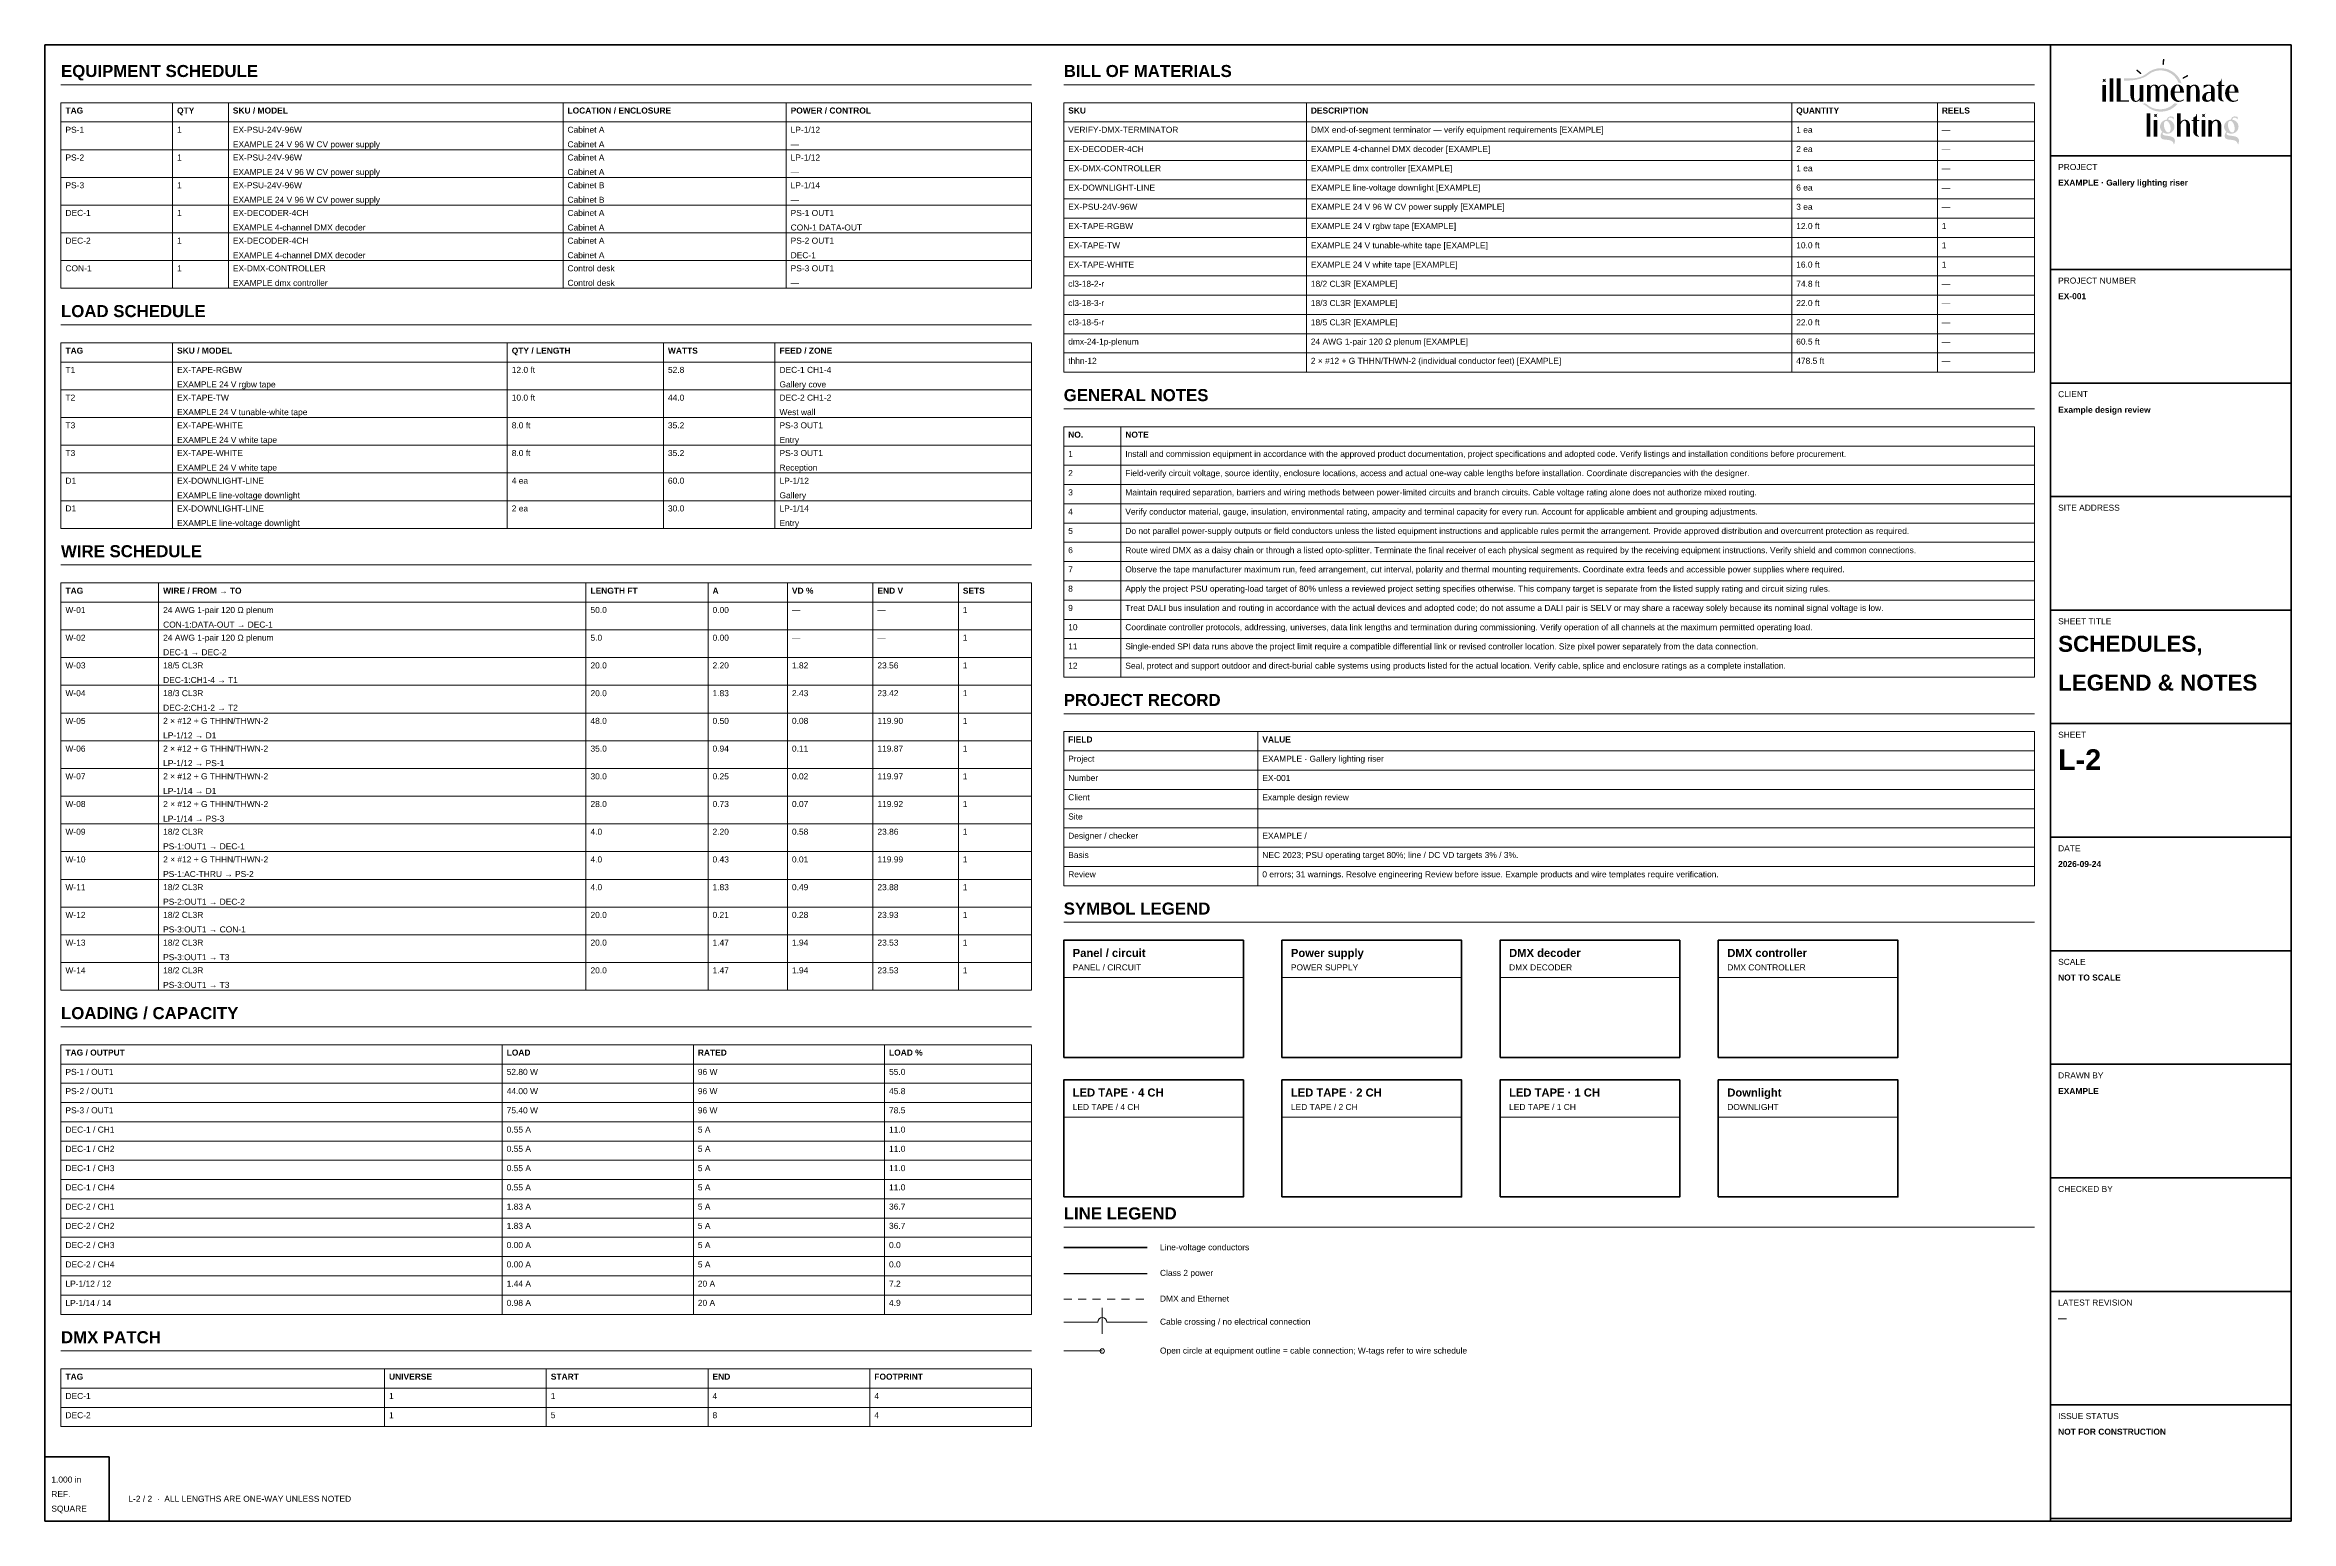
# Model space of a CAD drawing. Header units: inches. Extents: x 0.5 to 35.5, y 0.5 to 23.5.
import ezdxf

# ---------------------------------------------------------------- set-up
doc = ezdxf.new("R2010")
doc.units = ezdxf.units.IN
doc.header["$MEASUREMENT"] = 0
doc.linetypes.add('DASHED', pattern=[0.1875, 0.125, -0.0625])
for name, color, linetype, lineweight in [('E-ANNO-SCHD', 7, 'Continuous', 18), ('E-ANNO-TAGS', 7, 'Continuous', 18), ('E-ANNO-TEXT', 7, 'Continuous', 18), ('E-ANNO-TTLB', 7, 'Continuous', 50), ('E-LITE-CTRL-DMX', 150, 'DASHED', 18), ('E-LITE-CTRL-EQPM', 7, 'Continuous', 35), ('E-LITE-FIXT', 7, 'Continuous', 35), ('E-LITE-WIRE-CL2', 94, 'Continuous', 25), ('E-POWR-EQPM', 7, 'Continuous', 35), ('E-POWR-WIRE-LV', 30, 'Continuous', 35)]:
    doc.layers.add(name, color=color, linetype=linetype, lineweight=lineweight)
doc.styles.add('BOLD', font='arialbd.ttf')
doc.styles.add('MAIN', font='arial.ttf')

msp = doc.modelspace()

# ---------------------------------------------------------------- texts
at = {"layer": 'E-ANNO-SCHD'}
for s, height, style, p in [('EQUIPMENT SCHEDULE', 0.1875, 'BOLD', (0.75, 23)), ('BILL OF MATERIALS', 0.1875, 'BOLD', (16.375, 23)), ('TAG', 0.0938, 'BOLD', (0.82, 22.431)), ('QTY', 0.0938, 'BOLD', (2.559, 22.431)), ('SKU / MODEL', 0.09375, 'BOLD', (3.428, 22.431)), ('LOCATION / ENCLOSURE', 0.09375, 'BOLD', (8.643, 22.431)), ('POWER / CONTROL', 0.09375, 'BOLD', (12.12, 22.431)), ('SKU', 0.0938, 'BOLD', (16.445, 22.431)), ('DESCRIPTION', 0.09375, 'BOLD', (20.226, 22.431)), ('QUANTITY', 0.0938, 'BOLD', (27.789, 22.431)), ('REELS', 0.0938, 'BOLD', (30.058, 22.431)), ('PS-1', 0.0938, 'MAIN', (0.82, 22.131)), ('1', 0.0938, 'MAIN', (2.559, 22.131)), ('VERIFY-DMX-TERMINATOR', 0.09375, 'MAIN', (16.445, 22.131)), ('DMX end-of-segment terminator — verify equipment requirements [EXAMPLE]', 0.09375, 'MAIN', (20.226, 22.131)), ('1 ea', 0.0938, 'MAIN', (27.789, 22.131)), ('—', 0.0938, 'MAIN', (30.058, 22.131)), ('PS-2', 0.0938, 'MAIN', (0.82, 21.699)), ('1', 0.0938, 'MAIN', (2.559, 21.699)), ('EX-DECODER-4CH', 0.09375, 'MAIN', (16.445, 21.831)), ('EXAMPLE 4-channel DMX decoder [EXAMPLE]', 0.09375, 'MAIN', (20.226, 21.831)), ('2 ea', 0.0938, 'MAIN', (27.789, 21.831)), ('—', 0.0938, 'MAIN', (30.058, 21.831)), ('PS-3', 0.0938, 'MAIN', (0.82, 21.267)), ('1', 0.0938, 'MAIN', (2.559, 21.267)), ('EX-DMX-CONTROLLER', 0.09375, 'MAIN', (16.445, 21.531)), ('EXAMPLE dmx controller [EXAMPLE]', 0.09375, 'MAIN', (20.226, 21.531)), ('1 ea', 0.0938, 'MAIN', (27.789, 21.531)), ('—', 0.0938, 'MAIN', (30.058, 21.531)), ('EX-DOWNLIGHT-LINE', 0.09375, 'MAIN', (16.445, 21.231)), ('EX-PSU-24V-96W', 0.09375, 'MAIN', (16.445, 20.931)), ('EXAMPLE line-voltage downlight [EXAMPLE]', 0.09375, 'MAIN', (20.226, 21.231)), ('EXAMPLE 24 V 96 W CV power supply [EXAMPLE]', 0.09375, 'MAIN', (20.226, 20.931)), ('3 ea', 0.0938, 'MAIN', (27.789, 20.931)), ('6 ea', 0.0938, 'MAIN', (27.789, 21.231)), ('—', 0.0938, 'MAIN', (30.058, 21.231)), ('DEC-1', 0.0938, 'MAIN', (0.82, 20.836)), ('1', 0.0938, 'MAIN', (2.559, 20.836)), ('EX-TAPE-RGBW', 0.09375, 'MAIN', (16.445, 20.631)), ('EXAMPLE 24 V rgbw tape [EXAMPLE]', 0.09375, 'MAIN', (20.226, 20.631)), ('12.0 ft', 0.0938, 'MAIN', (27.789, 20.631)), ('—', 0.0938, 'MAIN', (30.058, 20.931)), ('1', 0.0938, 'MAIN', (30.058, 20.631)), ('DEC-2', 0.0938, 'MAIN', (0.82, 20.404)), ('1', 0.0938, 'MAIN', (2.559, 20.404)), ('EX-TAPE-TW', 0.0938, 'MAIN', (16.445, 20.331)), ('EXAMPLE 24 V tunable-white tape [EXAMPLE]', 0.09375, 'MAIN', (20.226, 20.331)), ('10.0 ft', 0.0938, 'MAIN', (27.789, 20.331)), ('1', 0.0938, 'MAIN', (30.058, 20.331)), ('CON-1', 0.0938, 'MAIN', (0.82, 19.972)), ('1', 0.0938, 'MAIN', (2.559, 19.972)), ('EX-TAPE-WHITE', 0.09375, 'MAIN', (16.445, 20.031)), ('EXAMPLE 24 V white tape [EXAMPLE]', 0.09375, 'MAIN', (20.226, 20.031)), ('16.0 ft', 0.0938, 'MAIN', (27.789, 20.031)), ('1', 0.0938, 'MAIN', (30.058, 20.031)), ('cl3-18-2-r', 0.0938, 'MAIN', (16.445, 19.731)), ('18/2 CL3R [EXAMPLE]', 0.09375, 'MAIN', (20.226, 19.731)), ('74.8 ft', 0.0938, 'MAIN', (27.789, 19.731)), ('—', 0.0938, 'MAIN', (30.058, 19.731)), ('LOAD SCHEDULE', 0.1875, 'BOLD', (0.75, 19.259)), ('cl3-18-3-r', 0.0938, 'MAIN', (16.445, 19.431)), ('18/3 CL3R [EXAMPLE]', 0.09375, 'MAIN', (20.226, 19.431)), ('22.0 ft', 0.0938, 'MAIN', (27.789, 19.431)), ('—', 0.0938, 'MAIN', (30.058, 19.431)), ('dmx-24-1p-plenum', 0.09375, 'MAIN', (16.445, 18.831)), ('cl3-18-5-r', 0.0938, 'MAIN', (16.445, 19.131)), ('24 AWG 1-pair 120 Ω plenum [EXAMPLE]', 0.09375, 'MAIN', (20.226, 18.831)), ('18/5 CL3R [EXAMPLE]', 0.09375, 'MAIN', (20.226, 19.131)), ('22.0 ft', 0.0938, 'MAIN', (27.789, 19.131)), ('60.5 ft', 0.0938, 'MAIN', (27.789, 18.831)), ('—', 0.0938, 'MAIN', (30.058, 19.131)), ('TAG', 0.0938, 'BOLD', (0.82, 18.69)), ('SKU / MODEL', 0.09375, 'BOLD', (2.559, 18.69)), ('QTY / LENGTH', 0.09375, 'BOLD', (7.774, 18.69)), ('WATTS', 0.0938, 'BOLD', (10.208, 18.69)), ('FEED / ZONE', 0.09375, 'BOLD', (11.946, 18.69)), ('thhn-12', 0.0938, 'MAIN', (16.445, 18.531)), ('2 × #12 + G THHN/THWN-2 (individual conductor feet) [EXAMPLE]', 0.09375, 'MAIN', (20.226, 18.531)), ('478.5 ft', 0.0938, 'MAIN', (27.789, 18.531)), ('—', 0.0938, 'MAIN', (30.058, 18.831)), ('—', 0.0938, 'MAIN', (30.058, 18.531)), ('T1', 0.0938, 'MAIN', (0.82, 18.39)), ('12.0 ft', 0.0938, 'MAIN', (7.774, 18.39)), ('52.8', 0.0938, 'MAIN', (10.208, 18.39)), ('T2', 0.0938, 'MAIN', (0.82, 17.958)), ('10.0 ft', 0.0938, 'MAIN', (7.774, 17.958)), ('44.0', 0.0938, 'MAIN', (10.208, 17.958)), ('GENERAL NOTES', 0.1875, 'BOLD', (16.375, 17.95)), ('T3', 0.0938, 'MAIN', (0.82, 17.526)), ('8.0 ft', 0.0938, 'MAIN', (7.774, 17.526)), ('35.2', 0.0938, 'MAIN', (10.208, 17.526)), ('T3', 0.0938, 'MAIN', (0.82, 17.094)), ('8.0 ft', 0.0938, 'MAIN', (7.774, 17.094)), ('35.2', 0.0938, 'MAIN', (10.208, 17.094)), ('NO.', 0.0938, 'BOLD', (16.445, 17.381)), ('1', 0.0938, 'MAIN', (16.445, 17.081)), ('NOTE', 0.0938, 'BOLD', (17.335, 17.381)), ('Install and commission equipment in accordance with the approved product documentation, project specifications and adopted code. Verify listings and installation conditions before procurement.', 0.09375, 'MAIN', (17.335, 17.081)), ('2', 0.0938, 'MAIN', (16.445, 16.781)), ('Field-verify circuit voltage, source identity, enclosure locations, access and actual one-way cable lengths before installation. Coordinate discrepancies with the designer.', 0.09375, 'MAIN', (17.335, 16.781)), ('D1', 0.0938, 'MAIN', (0.82, 16.663)), ('4 ea', 0.0938, 'MAIN', (7.774, 16.663)), ('60.0', 0.0938, 'MAIN', (10.208, 16.663)), ('3', 0.0938, 'MAIN', (16.445, 16.481)), ('Maintain required separation, barriers and wiring methods between power-limited circuits and branch circuits. Cable voltage rating alone does not authorize mixed routing.', 0.09375, 'MAIN', (17.335, 16.481)), ('D1', 0.0938, 'MAIN', (0.82, 16.231)), ('2 ea', 0.0938, 'MAIN', (7.774, 16.231)), ('30.0', 0.0938, 'MAIN', (10.208, 16.231)), ('4', 0.0938, 'MAIN', (16.445, 16.181)), ('Verify conductor material, gauge, insulation, environmental rating, ampacity and terminal capacity for every run. Account for applicable ambient and grouping adjustments.', 0.09375, 'MAIN', (17.335, 16.181)), ('5', 0.0938, 'MAIN', (16.445, 15.881)), ('Do not parallel power-supply outputs or field conductors unless the listed equipment instructions and applicable rules permit the arrangement. Provide approved distribution and overcurrent protection as required.', 0.09375, 'MAIN', (17.335, 15.881)), ('WIRE SCHEDULE', 0.1875, 'BOLD', (0.75, 15.518)), ('6', 0.0938, 'MAIN', (16.445, 15.581)), ('Route wired DMX as a daisy chain or through a listed opto-splitter. Terminate the final receiver of each physical segment as required by the receiving equipment instructions. Verify shield and common connections.', 0.09375, 'MAIN', (17.335, 15.581)), ('8', 0.0938, 'MAIN', (16.445, 14.981)), ('7', 0.0938, 'MAIN', (16.445, 15.281)), ('Apply the project PSU operating-load target of 80% unless a reviewed project setting specifies otherwise. This company target is separate from the listed supply rating and circuit sizing rules.', 0.09375, 'MAIN', (17.335, 14.981)), ('Observe the tape manufacturer maximum run, feed arrangement, cut interval, polarity and thermal mounting requirements. Coordinate extra feeds and accessible power supplies where required.', 0.09375, 'MAIN', (17.335, 15.281)), ('TAG', 0.0938, 'BOLD', (0.82, 14.949)), ('W-01', 0.0938, 'MAIN', (0.82, 14.649)), ('WIRE / FROM → TO', 0.09375, 'BOLD', (2.342, 14.949)), ('50.0', 0.0938, 'MAIN', (9.001, 14.649)), ('LENGTH FT', 0.0938, 'BOLD', (9.001, 14.949)), ('A', 0.0938, 'BOLD', (10.903, 14.949)), ('0.00', 0.0938, 'MAIN', (10.903, 14.649)), ('VD %', 0.0938, 'BOLD', (12.14, 14.949)), ('END V', 0.0938, 'BOLD', (13.472, 14.949)), ('SETS', 0.0938, 'BOLD', (14.803, 14.949)), ('1', 0.0938, 'MAIN', (14.803, 14.649)), ('9', 0.0938, 'MAIN', (16.445, 14.681)), ('Treat DALI bus insulation and routing in accordance with the actual devices and adopted code; do not assume a DALI pair is SELV or may share a raceway solely because its nominal signal voltage is low.', 0.09375, 'MAIN', (17.335, 14.681)), ('—', 0.0938, 'MAIN', (12.14, 14.649)), ('—', 0.0938, 'MAIN', (13.472, 14.649)), ('10', 0.0938, 'MAIN', (16.445, 14.381)), ('Coordinate controller protocols, addressing, universes, data link lengths and termination during commissioning. Verify operation of all channels at the maximum permitted operating load.', 0.09375, 'MAIN', (17.335, 14.381)), ('W-02', 0.0938, 'MAIN', (0.82, 14.217)), ('5.0', 0.0938, 'MAIN', (9.001, 14.217)), ('0.00', 0.0938, 'MAIN', (10.903, 14.217)), ('—', 0.0938, 'MAIN', (12.14, 14.217)), ('—', 0.0938, 'MAIN', (13.472, 14.217)), ('1', 0.0938, 'MAIN', (14.803, 14.217)), ('11', 0.0938, 'MAIN', (16.445, 14.081)), ('Single-ended SPI data runs above the project limit require a compatible differential link or revised controller location. Size pixel power separately from the data connection.', 0.09375, 'MAIN', (17.335, 14.081)), ('W-03', 0.0938, 'MAIN', (0.82, 13.785)), ('20.0', 0.0938, 'MAIN', (9.001, 13.785)), ('2.20', 0.0938, 'MAIN', (10.903, 13.785)), ('1.82', 0.0938, 'MAIN', (12.14, 13.785)), ('23.56', 0.0938, 'MAIN', (13.472, 13.785)), ('1', 0.0938, 'MAIN', (14.803, 13.785)), ('12', 0.0938, 'MAIN', (16.445, 13.781)), ('Seal, protect and support outdoor and direct-burial cable systems using products listed for the actual location. Verify cable, splice and enclosure ratings as a complete installation.', 0.09375, 'MAIN', (17.335, 13.781)), ('W-04', 0.0938, 'MAIN', (0.82, 13.353)), ('20.0', 0.0938, 'MAIN', (9.001, 13.353)), ('1.83', 0.0938, 'MAIN', (10.903, 13.353)), ('2.43', 0.0938, 'MAIN', (12.14, 13.353)), ('23.42', 0.0938, 'MAIN', (13.472, 13.353)), ('1', 0.0938, 'MAIN', (14.803, 13.353)), ('PROJECT RECORD', 0.1875, 'BOLD', (16.375, 13.2)), ('W-05', 0.0938, 'MAIN', (0.82, 12.921)), ('48.0', 0.0938, 'MAIN', (9.001, 12.921)), ('0.50', 0.0938, 'MAIN', (10.903, 12.921)), ('0.08', 0.0938, 'MAIN', (12.14, 12.921)), ('119.90', 0.0938, 'MAIN', (13.472, 12.921)), ('1', 0.0938, 'MAIN', (14.803, 12.921)), ('FIELD', 0.0938, 'BOLD', (16.445, 12.631)), ('VALUE', 0.0938, 'BOLD', (19.47, 12.631)), ('W-06', 0.0938, 'MAIN', (0.82, 12.489)), ('35.0', 0.0938, 'MAIN', (9.001, 12.489)), ('0.94', 0.0938, 'MAIN', (10.903, 12.489)), ('0.11', 0.0938, 'MAIN', (12.14, 12.489)), ('119.87', 0.0938, 'MAIN', (13.472, 12.489)), ('1', 0.0938, 'MAIN', (14.803, 12.489)), ('Project', 0.0938, 'MAIN', (16.445, 12.331)), ('EXAMPLE · Gallery lighting riser', 0.09375, 'MAIN', (19.47, 12.331)), ('W-07', 0.0938, 'MAIN', (0.82, 12.057)), ('30.0', 0.0938, 'MAIN', (9.001, 12.057)), ('0.25', 0.0938, 'MAIN', (10.903, 12.057)), ('0.02', 0.0938, 'MAIN', (12.14, 12.057)), ('119.97', 0.0938, 'MAIN', (13.472, 12.057)), ('1', 0.0938, 'MAIN', (14.803, 12.057)), ('Number', 0.0938, 'MAIN', (16.445, 12.031)), ('EX-001', 0.0938, 'MAIN', (19.47, 12.031)), ('W-08', 0.0938, 'MAIN', (0.82, 11.626)), ('28.0', 0.0938, 'MAIN', (9.001, 11.626)), ('0.73', 0.0938, 'MAIN', (10.903, 11.626)), ('0.07', 0.0938, 'MAIN', (12.14, 11.626)), ('119.92', 0.0938, 'MAIN', (13.472, 11.626)), ('1', 0.0938, 'MAIN', (14.803, 11.626)), ('Client', 0.0938, 'MAIN', (16.445, 11.731)), ('Example design review', 0.09375, 'MAIN', (19.47, 11.731)), ('W-09', 0.0938, 'MAIN', (0.82, 11.194)), ('4.0', 0.0938, 'MAIN', (9.001, 11.194)), ('2.20', 0.0938, 'MAIN', (10.903, 11.194)), ('0.58', 0.0938, 'MAIN', (12.14, 11.194)), ('23.86', 0.0938, 'MAIN', (13.472, 11.194)), ('1', 0.0938, 'MAIN', (14.803, 11.194)), ('Site', 0.0938, 'MAIN', (16.445, 11.431)), ('Designer / checker', 0.09375, 'MAIN', (16.445, 11.131)), ('EXAMPLE / ', 0.0938, 'MAIN', (19.47, 11.131)), ('W-10', 0.0938, 'MAIN', (0.82, 10.762)), ('4.0', 0.0938, 'MAIN', (9.001, 10.762)), ('0.43', 0.0938, 'MAIN', (10.903, 10.762)), ('0.01', 0.0938, 'MAIN', (12.14, 10.762)), ('119.99', 0.0938, 'MAIN', (13.472, 10.762)), ('1', 0.0938, 'MAIN', (14.803, 10.762)), ('Basis', 0.0938, 'MAIN', (16.445, 10.831)), ('NEC 2023; PSU operating target 80%; line / DC VD targets 3% / 3%.', 0.09375, 'MAIN', (19.47, 10.831)), ('Review', 0.0938, 'MAIN', (16.445, 10.531)), ('0 errors; 31 warnings. Resolve engineering Review before issue. Example products and wire templates require verification.', 0.09375, 'MAIN', (19.47, 10.531)), ('W-11', 0.0938, 'MAIN', (0.82, 10.33)), ('4.0', 0.0938, 'MAIN', (9.001, 10.33)), ('1.83', 0.0938, 'MAIN', (10.903, 10.33)), ('0.49', 0.0938, 'MAIN', (12.14, 10.33)), ('23.88', 0.0938, 'MAIN', (13.472, 10.33)), ('1', 0.0938, 'MAIN', (14.803, 10.33)), ('W-12', 0.0938, 'MAIN', (0.82, 9.898)), ('20.0', 0.0938, 'MAIN', (9.001, 9.898)), ('0.21', 0.0938, 'MAIN', (10.903, 9.898)), ('0.28', 0.0938, 'MAIN', (12.14, 9.898)), ('23.93', 0.0938, 'MAIN', (13.472, 9.898)), ('1', 0.0938, 'MAIN', (14.803, 9.898)), ('SYMBOL LEGEND', 0.1875, 'BOLD', (16.375, 9.95)), ('W-13', 0.0938, 'MAIN', (0.82, 9.466)), ('20.0', 0.0938, 'MAIN', (9.001, 9.466)), ('1.47', 0.0938, 'MAIN', (10.903, 9.466)), ('1.94', 0.0938, 'MAIN', (12.14, 9.466)), ('23.53', 0.0938, 'MAIN', (13.472, 9.466)), ('1', 0.0938, 'MAIN', (14.803, 9.466)), ('W-14', 0.0938, 'MAIN', (0.82, 9.034)), ('20.0', 0.0938, 'MAIN', (9.001, 9.034)), ('1.47', 0.0938, 'MAIN', (10.903, 9.034)), ('1.94', 0.0938, 'MAIN', (12.14, 9.034)), ('23.53', 0.0938, 'MAIN', (13.472, 9.034)), ('1', 0.0938, 'MAIN', (14.803, 9.034)), ('LOADING / CAPACITY', 0.1875, 'BOLD', (0.75, 8.321)), ('TAG / OUTPUT', 0.09375, 'BOLD', (0.82, 7.753)), ('LOAD', 0.0938, 'BOLD', (7.695, 7.753)), ('RATED', 0.0938, 'BOLD', (10.674, 7.753)), ('LOAD %', 0.0938, 'BOLD', (13.653, 7.753)), ('PS-1 / OUT1', 0.09375, 'MAIN', (0.82, 7.452)), ('52.80 W', 0.0938, 'MAIN', (7.695, 7.452)), ('96 W', 0.0938, 'MAIN', (10.674, 7.452)), ('55.0', 0.0938, 'MAIN', (13.653, 7.452)), ('PS-2 / OUT1', 0.09375, 'MAIN', (0.82, 7.152)), ('44.00 W', 0.0938, 'MAIN', (7.695, 7.152)), ('96 W', 0.0938, 'MAIN', (10.674, 7.152)), ('45.8', 0.0938, 'MAIN', (13.653, 7.152)), ('PS-3 / OUT1', 0.09375, 'MAIN', (0.82, 6.853)), ('DEC-1 / CH1', 0.09375, 'MAIN', (0.82, 6.553)), ('75.40 W', 0.0938, 'MAIN', (7.695, 6.853)), ('96 W', 0.0938, 'MAIN', (10.674, 6.853)), ('78.5', 0.0938, 'MAIN', (13.653, 6.853)), ('DEC-1 / CH2', 0.09375, 'MAIN', (0.82, 6.253)), ('0.55 A', 0.0938, 'MAIN', (7.695, 6.553)), ('0.55 A', 0.0938, 'MAIN', (7.695, 6.253)), ('5 A', 0.0938, 'MAIN', (10.674, 6.553)), ('5 A', 0.0938, 'MAIN', (10.674, 6.253)), ('11.0', 0.0938, 'MAIN', (13.653, 6.553)), ('11.0', 0.0938, 'MAIN', (13.653, 6.253)), ('DEC-1 / CH3', 0.09375, 'MAIN', (0.82, 5.952)), ('0.55 A', 0.0938, 'MAIN', (7.695, 5.952)), ('5 A', 0.0938, 'MAIN', (10.674, 5.952)), ('11.0', 0.0938, 'MAIN', (13.653, 5.952)), ('DEC-1 / CH4', 0.09375, 'MAIN', (0.82, 5.652)), ('0.55 A', 0.0938, 'MAIN', (7.695, 5.652)), ('5 A', 0.0938, 'MAIN', (10.674, 5.652)), ('11.0', 0.0938, 'MAIN', (13.653, 5.652)), ('DEC-2 / CH1', 0.09375, 'MAIN', (0.82, 5.353)), ('1.83 A', 0.0938, 'MAIN', (7.695, 5.353)), ('5 A', 0.0938, 'MAIN', (10.674, 5.353)), ('36.7', 0.0938, 'MAIN', (13.653, 5.353)), ('LINE LEGEND', 0.1875, 'BOLD', (16.375, 5.2)), ('DEC-2 / CH2', 0.09375, 'MAIN', (0.82, 5.053)), ('1.83 A', 0.0938, 'MAIN', (7.695, 5.053)), ('5 A', 0.0938, 'MAIN', (10.674, 5.053)), ('36.7', 0.0938, 'MAIN', (13.653, 5.053)), ('DEC-2 / CH3', 0.09375, 'MAIN', (0.82, 4.753)), ('DEC-2 / CH4', 0.09375, 'MAIN', (0.82, 4.452)), ('0.00 A', 0.0938, 'MAIN', (7.695, 4.753)), ('5 A', 0.0938, 'MAIN', (10.674, 4.753)), ('0.0', 0.0938, 'MAIN', (13.653, 4.753)), ('LP-1/12 / 12', 0.09375, 'MAIN', (0.82, 4.152)), ('0.00 A', 0.0938, 'MAIN', (7.695, 4.452)), ('1.44 A', 0.0938, 'MAIN', (7.695, 4.152)), ('5 A', 0.0938, 'MAIN', (10.674, 4.452)), ('20 A', 0.0938, 'MAIN', (10.674, 4.152)), ('0.0', 0.0938, 'MAIN', (13.653, 4.452)), ('7.2', 0.0938, 'MAIN', (13.653, 4.152)), ('LP-1/14 / 14', 0.09375, 'MAIN', (0.82, 3.853)), ('0.98 A', 0.0938, 'MAIN', (7.695, 3.853)), ('20 A', 0.0938, 'MAIN', (10.674, 3.853)), ('4.9', 0.0938, 'MAIN', (13.653, 3.853)), ('DMX PATCH', 0.1875, 'BOLD', (0.75, 3.271)), ('TAG', 0.0938, 'BOLD', (0.82, 2.703)), ('DEC-1', 0.0938, 'MAIN', (0.82, 2.402)), ('UNIVERSE', 0.0938, 'BOLD', (5.862, 2.703)), ('1', 0.0938, 'MAIN', (5.862, 2.402)), ('START', 0.0938, 'BOLD', (8.383, 2.703)), ('1', 0.0938, 'MAIN', (8.383, 2.402)), ('4', 0.0938, 'MAIN', (10.903, 2.402)), ('END', 0.0938, 'BOLD', (10.903, 2.703)), ('4', 0.0938, 'MAIN', (13.424, 2.402)), ('FOOTPRINT', 0.0938, 'BOLD', (13.424, 2.703)), ('DEC-2', 0.0938, 'MAIN', (0.82, 2.103)), ('1', 0.0938, 'MAIN', (5.862, 2.103)), ('5', 0.0938, 'MAIN', (8.383, 2.103)), ('8', 0.0938, 'MAIN', (10.903, 2.103)), ('4', 0.0938, 'MAIN', (13.424, 2.103))]:
    msp.add_text(s, height=height, dxfattribs=dict(at, style=style)).set_placement(p)
at = {"layer": 'E-ANNO-SCHD', "attachment_point": 1, "line_spacing_factor": 1.45, "style": 'MAIN'}
for s, insert, char_height, width in [('EX-PSU-24V-96W\\PEXAMPLE 24 V 96 W CV power supply', (3.428, 22.225), 0.09375, 2.41573), ('Cabinet A\\PCabinet A', (8.643, 22.225), 0.0938, 0.62843), ('LP-1/12 \\P— ', (12.12, 22.225), 0.0938, 0.54513), ('EX-PSU-24V-96W\\PEXAMPLE 24 V 96 W CV power supply', (3.428, 21.793), 0.09375, 2.41573), ('Cabinet A\\PCabinet A', (8.643, 21.793), 0.0938, 0.62843), ('LP-1/12 \\P— ', (12.12, 21.793), 0.0938, 0.54513), ('EX-PSU-24V-96W\\PEXAMPLE 24 V 96 W CV power supply', (3.428, 21.361), 0.09375, 2.41573), ('Cabinet B\\PCabinet B', (8.643, 21.361), 0.0938, 0.62843), ('LP-1/14 \\P— ', (12.12, 21.361), 0.0938, 0.54513), ('EX-DECODER-4CH\\PEXAMPLE 4-channel DMX decoder', (3.428, 20.929), 0.09375, 2.18106), ('Cabinet A\\PCabinet A', (8.643, 20.929), 0.0938, 0.62843), ('PS-1 OUT1\\PCON-1 DATA-OUT', (12.12, 20.929), 0.09375, 1.18827), ('EX-DECODER-4CH\\PEXAMPLE 4-channel DMX decoder', (3.428, 20.497), 0.09375, 2.18106), ('Cabinet A\\PCabinet A', (8.643, 20.497), 0.0938, 0.62843), ('PS-2 OUT1\\PDEC-1 ', (12.12, 20.497), 0.0938, 0.73422), ('EX-DMX-CONTROLLER\\PEXAMPLE dmx controller', (3.428, 20.066), 0.09375, 1.56733), ('Control desk\\PControl desk', (8.643, 20.066), 0.09375, 0.79497), ('PS-3 OUT1\\P— ', (12.12, 20.066), 0.0938, 0.73422), ('EX-TAPE-RGBW\\PEXAMPLE 24 V rgbw tape', (2.559, 18.484), 0.09375, 1.62821), ('DEC-1 CH1-4\\PGallery cove', (11.946, 18.484), 0.09375, 0.87049), ('EX-TAPE-TW\\PEXAMPLE 24 V tunable-white tape', (2.559, 18.052), 0.09375, 2.1434), ('DEC-2 CH1-2\\PWest wall', (11.946, 18.052), 0.09375, 0.87049), ('EX-TAPE-WHITE\\PEXAMPLE 24 V white tape', (2.559, 17.62), 0.09375, 1.65096), ('PS-3 OUT1\\PEntry', (11.946, 17.62), 0.0938, 0.73422), ('EX-TAPE-WHITE\\PEXAMPLE 24 V white tape', (2.559, 17.188), 0.09375, 1.65096), ('PS-3 OUT1\\PReception', (11.946, 17.188), 0.0938, 0.73422), ('EX-DOWNLIGHT-LINE\\PEXAMPLE line-voltage downlight', (2.559, 16.756), 0.09375, 2.0221), ('LP-1/12 \\PGallery', (11.946, 16.756), 0.0938, 0.54513), ('EX-DOWNLIGHT-LINE\\PEXAMPLE line-voltage downlight', (2.559, 16.324), 0.09375, 2.0221), ('LP-1/14 \\PEntry', (11.946, 16.324), 0.0938, 0.54513), ('24 AWG 1-pair 120 Ω plenum\\PCON-1:DATA-OUT → DEC-1', (2.342, 14.742), 0.09375, 1.8209), ('24 AWG 1-pair 120 Ω plenum\\PDEC-1 → DEC-2', (2.342, 14.311), 0.09375, 1.8209), ('18/5 CL3R\\PDEC-1:CH1-4 → T1', (2.342, 13.879), 0.09375, 1.2415), ('18/3 CL3R\\PDEC-2:CH1-2 → T2', (2.342, 13.447), 0.09375, 1.2415), ('2 × #12 + G THHN/THWN-2\\PLP-1/12 → D1', (2.342, 13.015), 0.09375, 1.73373), ('2 × #12 + G THHN/THWN-2\\PLP-1/12 → PS-1', (2.342, 12.583), 0.09375, 1.73373), ('2 × #12 + G THHN/THWN-2\\PLP-1/14 → D1', (2.342, 12.151), 0.09375, 1.73373), ('2 × #12 + G THHN/THWN-2\\PLP-1/14 → PS-3', (2.342, 11.719), 0.09375, 1.73373), ('18/2 CL3R\\PPS-1:OUT1 → DEC-1', (2.342, 11.287), 0.09375, 1.35508), ('2 × #12 + G THHN/THWN-2\\PPS-1:AC-THRU → PS-2', (2.342, 10.856), 0.09375, 1.73373), ('18/2 CL3R\\PPS-2:OUT1 → DEC-2', (2.342, 10.424), 0.09375, 1.35508), ('18/2 CL3R\\PPS-3:OUT1 → CON-1', (2.342, 9.992), 0.09375, 1.37018), ('18/2 CL3R\\PPS-3:OUT1 → T3', (2.342, 9.56), 0.09375, 1.10523), ('18/2 CL3R\\PPS-3:OUT1 → T3', (2.342, 9.128), 0.09375, 1.10523)]:
    msp.add_mtext(s, dxfattribs=dict(at, insert=insert, char_height=char_height, width=width))
at = {"layer": 'E-ANNO-TEXT', "style": 'MAIN'}
for s, p in [('Line-voltage conductors', (17.875, 4.72)), ('Class 2 power', (17.875, 4.32)), ('DMX and Ethernet', (17.875, 3.92)), ('Cable crossing / no electrical connection', (17.875, 3.56)), ('Open circle at equipment outline = cable connection; W-tags refer to wire schedule', (17.875, 3.11)), ('L-2 / 2  ·  ALL LENGTHS ARE ONE-WAY UNLESS NOTED', (1.8, 0.8))]:
    msp.add_text(s, height=0.09375, dxfattribs=at).set_placement(p)
at = {"layer": 'E-ANNO-TEXT', "insert": (0.6, 1.194), "char_height": 0.0938, "width": 0.60547, "attachment_point": 1, "line_spacing_factor": 1.45, "style": 'MAIN'}
msp.add_mtext('1.000 in\\PREF.\\PSQUARE', dxfattribs=at)
at = {"layer": 'E-ANNO-TTLB', "style": 'MAIN'}
for s, height, p in [('PROJECT', 0.0938, (31.87, 21.551)), ('PROJECT NUMBER', 0.09375, (31.87, 19.782)), ('CLIENT', 0.0938, (31.87, 18.012)), ('SITE ADDRESS', 0.09375, (31.87, 16.243)), ('SHEET TITLE', 0.09375, (31.87, 14.474)), ('SHEET', 0.0938, (31.87, 12.705)), ('DATE', 0.0938, (31.87, 10.935)), ('SCALE', 0.0938, (31.87, 9.166)), ('DRAWN BY', 0.0938, (31.87, 7.397)), ('CHECKED BY', 0.0938, (31.87, 5.628)), ('LATEST REVISION', 0.09375, (31.87, 3.858)), ('ISSUE STATUS', 0.09375, (31.87, 2.089))]:
    msp.add_text(s, height=height, dxfattribs=at).set_placement(p)
at = {"layer": 'E-ANNO-TTLB', "attachment_point": 1, "line_spacing_factor": 1.45, "style": 'BOLD'}
for s, insert, char_height, width in [('EXAMPLE · Gallery lighting riser', (31.87, 21.401), 0.09375, 2.13502), ('EX-001', (31.87, 19.632), 0.0938, 0.48451), ('Example design review', (31.87, 17.862), 0.09375, 1.5296), ('SCHEDULES,\\PLEGEND & NOTES', (31.87, 14.294), 0.25, 3.26031), ('L-2', (31.87, 12.525), 0.32, 0.72769), ('2026-09-24', (31.87, 10.785), 0.0938, 0.72704), ('NOT TO SCALE', (31.87, 9.016), 0.09375, 1.04442), ('EXAMPLE', (31.87, 7.247), 0.0938, 0.68871), ('—', (31.87, 3.708), 0.0938, 0.16627), ('NOT FOR CONSTRUCTION', (31.87, 1.939), 0.09375, 1.77865)]:
    msp.add_mtext(s, dxfattribs=dict(at, insert=insert, char_height=char_height, width=width))

# ---------------------------------------------------------------- blocks, each defined once
blk = doc.blocks.new('panel')
at = {"layer": 'E-POWR-EQPM', "lineweight": 18}
blk.add_line((0, 1.245), (2.8, 1.245), dxfattribs=at)
at = {"layer": 'E-POWR-EQPM', "lineweight": 35}
blk.add_lwpolyline([(0, 0), (2.8, 0), (2.8, 1.825), (0, 1.825)], close=True, dxfattribs=at)
at = {"layer": 'E-ANNO-TAGS'}
for tag, p, height, style in [('TAG', (0.14, 1.565), 0.125, 'BOLD'), ('VIN', (0.14, 0.38), 0.0938, 'MAIN'), ('DMX_ADDR', (0.14, 0.56), 0.0938, 'MAIN'), ('VOUT', (1.5, 0.38), 0.0938, 'MAIN'), ('WATTS', (0.14, 0.19), 0.0938, 'MAIN'), ('LOAD_PCT', (1.5, 0.19), 0.0938, 'MAIN')]:
    blk.add_attdef(tag, p, '', height=height, dxfattribs=dict(at, style=style))
at = {"layer": 'E-ANNO-TAGS', "style": 'MAIN', "flags": 1}
for tag, p in [('MODEL', (0.14, 0.99)), ('LOCATION', (0.14, 0.56))]:
    blk.add_attdef(tag, p, '', height=0.0938, dxfattribs=at)
at = {"layer": 'E-POWR-EQPM', "style": 'MAIN'}
blk.add_text('PANEL / CIRCUIT', height=0.09375, dxfattribs=at).set_placement((0.14, 1.355))
blk = doc.blocks.new('psu')
at = {"layer": 'E-POWR-EQPM', "lineweight": 18}
blk.add_line((0, 1.245), (2.8, 1.245), dxfattribs=at)
at = {"layer": 'E-POWR-EQPM', "lineweight": 35}
blk.add_lwpolyline([(0, 0), (2.8, 0), (2.8, 1.825), (0, 1.825)], close=True, dxfattribs=at)
at = {"layer": 'E-ANNO-TAGS'}
for tag, p, height, style in [('TAG', (0.14, 1.565), 0.125, 'BOLD'), ('VIN', (0.14, 0.38), 0.0938, 'MAIN'), ('DMX_ADDR', (0.14, 0.56), 0.0938, 'MAIN'), ('VOUT', (1.5, 0.38), 0.0938, 'MAIN'), ('WATTS', (0.14, 0.19), 0.0938, 'MAIN'), ('LOAD_PCT', (1.5, 0.19), 0.0938, 'MAIN')]:
    blk.add_attdef(tag, p, '', height=height, dxfattribs=dict(at, style=style))
at = {"layer": 'E-ANNO-TAGS', "style": 'MAIN', "flags": 1}
for tag, p in [('MODEL', (0.14, 0.99)), ('LOCATION', (0.14, 0.56))]:
    blk.add_attdef(tag, p, '', height=0.0938, dxfattribs=at)
at = {"layer": 'E-POWR-EQPM', "style": 'MAIN'}
blk.add_text('POWER SUPPLY', height=0.09375, dxfattribs=at).set_placement((0.14, 1.355))
blk = doc.blocks.new('decoder')
at = {"layer": 'E-LITE-CTRL-EQPM', "lineweight": 18}
blk.add_line((0, 1.245), (2.8, 1.245), dxfattribs=at)
at = {"layer": 'E-LITE-CTRL-EQPM', "lineweight": 35}
blk.add_lwpolyline([(0, 0), (2.8, 0), (2.8, 1.825), (0, 1.825)], close=True, dxfattribs=at)
at = {"layer": 'E-ANNO-TAGS'}
for tag, p, height, style in [('TAG', (0.14, 1.565), 0.125, 'BOLD'), ('VIN', (0.14, 0.38), 0.0938, 'MAIN'), ('DMX_ADDR', (0.14, 0.56), 0.0938, 'MAIN'), ('VOUT', (1.5, 0.38), 0.0938, 'MAIN'), ('WATTS', (0.14, 0.19), 0.0938, 'MAIN'), ('LOAD_PCT', (1.5, 0.19), 0.0938, 'MAIN')]:
    blk.add_attdef(tag, p, '', height=height, dxfattribs=dict(at, style=style))
at = {"layer": 'E-ANNO-TAGS', "style": 'MAIN', "flags": 1}
for tag, p in [('MODEL', (0.14, 0.99)), ('LOCATION', (0.14, 0.56))]:
    blk.add_attdef(tag, p, '', height=0.0938, dxfattribs=at)
at = {"layer": 'E-LITE-CTRL-EQPM', "style": 'MAIN'}
blk.add_text('DMX DECODER', height=0.09375, dxfattribs=at).set_placement((0.14, 1.355))
blk = doc.blocks.new('console')
at = {"layer": 'E-LITE-CTRL-EQPM', "lineweight": 18}
blk.add_line((0, 1.245), (2.8, 1.245), dxfattribs=at)
at = {"layer": 'E-LITE-CTRL-EQPM', "lineweight": 35}
blk.add_lwpolyline([(0, 0), (2.8, 0), (2.8, 1.825), (0, 1.825)], close=True, dxfattribs=at)
at = {"layer": 'E-ANNO-TAGS'}
for tag, p, height, style in [('TAG', (0.14, 1.565), 0.125, 'BOLD'), ('VIN', (0.14, 0.38), 0.0938, 'MAIN'), ('DMX_ADDR', (0.14, 0.56), 0.0938, 'MAIN'), ('VOUT', (1.5, 0.38), 0.0938, 'MAIN'), ('WATTS', (0.14, 0.19), 0.0938, 'MAIN'), ('LOAD_PCT', (1.5, 0.19), 0.0938, 'MAIN')]:
    blk.add_attdef(tag, p, '', height=height, dxfattribs=dict(at, style=style))
at = {"layer": 'E-ANNO-TAGS', "style": 'MAIN', "flags": 1}
for tag, p in [('MODEL', (0.14, 0.99)), ('LOCATION', (0.14, 0.56))]:
    blk.add_attdef(tag, p, '', height=0.0938, dxfattribs=at)
at = {"layer": 'E-LITE-CTRL-EQPM', "style": 'MAIN'}
blk.add_text('DMX CONTROLLER', height=0.09375, dxfattribs=at).set_placement((0.14, 1.355))
blk = doc.blocks.new('led-tape-4ch')
at = {"layer": 'E-LITE-FIXT', "lineweight": 18}
blk.add_line((0, 1.245), (2.8, 1.245), dxfattribs=at)
at = {"layer": 'E-LITE-FIXT', "lineweight": 35}
blk.add_lwpolyline([(0, 0), (2.8, 0), (2.8, 1.825), (0, 1.825)], close=True, dxfattribs=at)
at = {"layer": 'E-ANNO-TAGS'}
for tag, p, height, style in [('TAG', (0.14, 1.565), 0.125, 'BOLD'), ('VIN', (0.14, 0.38), 0.0938, 'MAIN'), ('DMX_ADDR', (0.14, 0.56), 0.0938, 'MAIN'), ('VOUT', (1.5, 0.38), 0.0938, 'MAIN'), ('WATTS', (0.14, 0.19), 0.0938, 'MAIN'), ('LOAD_PCT', (1.5, 0.19), 0.0938, 'MAIN')]:
    blk.add_attdef(tag, p, '', height=height, dxfattribs=dict(at, style=style))
at = {"layer": 'E-ANNO-TAGS', "style": 'MAIN', "flags": 1}
for tag, p in [('MODEL', (0.14, 0.99)), ('LOCATION', (0.14, 0.56))]:
    blk.add_attdef(tag, p, '', height=0.0938, dxfattribs=at)
at = {"layer": 'E-LITE-FIXT', "style": 'MAIN'}
blk.add_text('LED TAPE / 4 CH', height=0.09375, dxfattribs=at).set_placement((0.14, 1.355))
blk = doc.blocks.new('led-tape-2ch')
at = {"layer": 'E-LITE-FIXT', "lineweight": 18}
blk.add_line((0, 1.245), (2.8, 1.245), dxfattribs=at)
at = {"layer": 'E-LITE-FIXT', "lineweight": 35}
blk.add_lwpolyline([(0, 0), (2.8, 0), (2.8, 1.825), (0, 1.825)], close=True, dxfattribs=at)
at = {"layer": 'E-ANNO-TAGS'}
for tag, p, height, style in [('TAG', (0.14, 1.565), 0.125, 'BOLD'), ('VIN', (0.14, 0.38), 0.0938, 'MAIN'), ('DMX_ADDR', (0.14, 0.56), 0.0938, 'MAIN'), ('VOUT', (1.5, 0.38), 0.0938, 'MAIN'), ('WATTS', (0.14, 0.19), 0.0938, 'MAIN'), ('LOAD_PCT', (1.5, 0.19), 0.0938, 'MAIN')]:
    blk.add_attdef(tag, p, '', height=height, dxfattribs=dict(at, style=style))
at = {"layer": 'E-ANNO-TAGS', "style": 'MAIN', "flags": 1}
for tag, p in [('MODEL', (0.14, 0.99)), ('LOCATION', (0.14, 0.56))]:
    blk.add_attdef(tag, p, '', height=0.0938, dxfattribs=at)
at = {"layer": 'E-LITE-FIXT', "style": 'MAIN'}
blk.add_text('LED TAPE / 2 CH', height=0.09375, dxfattribs=at).set_placement((0.14, 1.355))
blk = doc.blocks.new('led-tape-1ch')
at = {"layer": 'E-LITE-FIXT', "lineweight": 18}
blk.add_line((0, 1.245), (2.8, 1.245), dxfattribs=at)
at = {"layer": 'E-LITE-FIXT', "lineweight": 35}
blk.add_lwpolyline([(0, 0), (2.8, 0), (2.8, 1.825), (0, 1.825)], close=True, dxfattribs=at)
at = {"layer": 'E-ANNO-TAGS'}
for tag, p, height, style in [('TAG', (0.14, 1.565), 0.125, 'BOLD'), ('VIN', (0.14, 0.38), 0.0938, 'MAIN'), ('DMX_ADDR', (0.14, 0.56), 0.0938, 'MAIN'), ('VOUT', (1.5, 0.38), 0.0938, 'MAIN'), ('WATTS', (0.14, 0.19), 0.0938, 'MAIN'), ('LOAD_PCT', (1.5, 0.19), 0.0938, 'MAIN')]:
    blk.add_attdef(tag, p, '', height=height, dxfattribs=dict(at, style=style))
at = {"layer": 'E-ANNO-TAGS', "style": 'MAIN', "flags": 1}
for tag, p in [('MODEL', (0.14, 0.99)), ('LOCATION', (0.14, 0.56))]:
    blk.add_attdef(tag, p, '', height=0.0938, dxfattribs=at)
at = {"layer": 'E-LITE-FIXT', "style": 'MAIN'}
blk.add_text('LED TAPE / 1 CH', height=0.09375, dxfattribs=at).set_placement((0.14, 1.355))
blk = doc.blocks.new('downlight')
at = {"layer": 'E-LITE-FIXT', "lineweight": 18}
blk.add_line((0, 1.245), (2.8, 1.245), dxfattribs=at)
at = {"layer": 'E-LITE-FIXT', "lineweight": 35}
blk.add_lwpolyline([(0, 0), (2.8, 0), (2.8, 1.825), (0, 1.825)], close=True, dxfattribs=at)
at = {"layer": 'E-ANNO-TAGS'}
for tag, p, height, style in [('TAG', (0.14, 1.565), 0.125, 'BOLD'), ('VIN', (0.14, 0.38), 0.0938, 'MAIN'), ('DMX_ADDR', (0.14, 0.56), 0.0938, 'MAIN'), ('VOUT', (1.5, 0.38), 0.0938, 'MAIN'), ('WATTS', (0.14, 0.19), 0.0938, 'MAIN'), ('LOAD_PCT', (1.5, 0.19), 0.0938, 'MAIN')]:
    blk.add_attdef(tag, p, '', height=height, dxfattribs=dict(at, style=style))
at = {"layer": 'E-ANNO-TAGS', "style": 'MAIN', "flags": 1}
for tag, p in [('MODEL', (0.14, 0.99)), ('LOCATION', (0.14, 0.56))]:
    blk.add_attdef(tag, p, '', height=0.0938, dxfattribs=at)
at = {"layer": 'E-LITE-FIXT', "style": 'MAIN'}
blk.add_text('DOWNLIGHT', height=0.0938, dxfattribs=at).set_placement((0.14, 1.355))

# ---------------------------------------------------------------- hatches: boundary and pattern name
at = {"layer": 'E-ANNO-TTLB'}
for points in [[(33.794, 22.896), (33.789, 22.899), (33.783, 22.902), (33.777, 22.905), (33.771, 22.907), (33.765, 22.909), (33.758, 22.91), (33.752, 22.912), (33.745, 22.912), (33.741, 22.923), (33.736, 22.933), (33.731, 22.943), (33.725, 22.953), (33.72, 22.962), (33.713, 22.971), (33.707, 22.98), (33.7, 22.989), (33.693, 22.998), (33.686, 23.006), (33.678, 23.014), (33.67, 23.022), (33.662, 23.029), (33.654, 23.036), (33.645, 23.043), (33.636, 23.049), (33.627, 23.056), (33.617, 23.061), (33.607, 23.067), (33.597, 23.072), (33.587, 23.077), (33.577, 23.081), (33.567, 23.085), (33.556, 23.089), (33.545, 23.092), (33.534, 23.095), (33.523, 23.097), (33.511, 23.099), (33.5, 23.101), (33.488, 23.102), (33.477, 23.103), (33.465, 23.103), (33.456, 23.103), (33.448, 23.102), (33.439, 23.102), (33.431, 23.101), (33.422, 23.1), (33.414, 23.098), (33.405, 23.097), (33.397, 23.095), (33.389, 23.093), (33.381, 23.091), (33.372, 23.088), (33.364, 23.086), (33.356, 23.083), (33.348, 23.079), (33.341, 23.076), (33.333, 23.072), (33.323, 23.067), (33.314, 23.062), (33.304, 23.056), (33.295, 23.05), (33.277, 23.037), (33.259, 23.025), (33.25, 23.018), (33.24, 23.012), (33.23, 23.006), (33.219, 23.001), (33.209, 22.996), (33.198, 22.991), (33.187, 22.987), (33.176, 22.983), (33.165, 22.979), (33.154, 22.975), (33.143, 22.972), (33.132, 22.969), (33.12, 22.966), (33.109, 22.963), (33.098, 22.961), (33.086, 22.958), (33.074, 22.956), (33.062, 22.954), (33.051, 22.953), (33.039, 22.951), (33.027, 22.95), (33.015, 22.948), (32.991, 22.946), (32.973, 22.945), (32.942, 22.943), (32.927, 22.942), (32.913, 22.942), (32.907, 22.942), (32.903, 22.942), (32.9, 22.943), (32.9, 22.943), (32.899, 22.943), (32.899, 22.981), (33.03, 22.981), (33.038, 22.981), (33.045, 22.981), (33.053, 22.982), (33.061, 22.982), (33.069, 22.983), (33.077, 22.984), (33.084, 22.985), (33.092, 22.986), (33.1, 22.988), (33.107, 22.989), (33.115, 22.991), (33.123, 22.993), (33.13, 22.995), (33.137, 22.997), (33.145, 22.999), (33.152, 23.002), (33.16, 23.004), (33.167, 23.007), (33.174, 23.01), (33.181, 23.013), (33.188, 23.017), (33.195, 23.02), (33.202, 23.024), (33.209, 23.027), (33.216, 23.031), (33.222, 23.035), (33.229, 23.04), (33.236, 23.044), (33.242, 23.048), (33.248, 23.053), (33.255, 23.058), (33.261, 23.063), (33.272, 23.071), (33.283, 23.079), (33.295, 23.087), (33.307, 23.094), (33.319, 23.1), (33.332, 23.107), (33.344, 23.112), (33.358, 23.117), (33.364, 23.12), (33.371, 23.122), (33.378, 23.124), (33.385, 23.126), (33.392, 23.127), (33.398, 23.129), (33.405, 23.13), (33.413, 23.132), (33.42, 23.133), (33.427, 23.134), (33.434, 23.135), (33.441, 23.136), (33.449, 23.136), (33.456, 23.137), (33.463, 23.137), (33.471, 23.137), (33.485, 23.137), (33.499, 23.136), (33.513, 23.134), (33.527, 23.132), (33.54, 23.13), (33.554, 23.127), (33.567, 23.123), (33.58, 23.119), (33.593, 23.114), (33.605, 23.109), (33.617, 23.103), (33.629, 23.097), (33.641, 23.091), (33.652, 23.084), (33.663, 23.077), (33.674, 23.069), (33.685, 23.06), (33.695, 23.052), (33.704, 23.043), (33.714, 23.033), (33.723, 23.024), (33.731, 23.014), (33.74, 23.003), (33.748, 22.992), (33.755, 22.981), (33.762, 22.97), (33.768, 22.958), (33.775, 22.946), (33.78, 22.934), (33.785, 22.922), (33.79, 22.909)], [(33.091, 23.111), (33.089, 23.109), (33.089, 23.107), (33.088, 23.105), (33.088, 23.103), (33.089, 23.101), (33.089, 23.099), (33.091, 23.097), (33.092, 23.096), (33.147, 23.051), (33.149, 23.049), (33.151, 23.049), (33.153, 23.048), (33.155, 23.048), (33.157, 23.049), (33.159, 23.049), (33.161, 23.051), (33.163, 23.052), (33.164, 23.054), (33.165, 23.056), (33.165, 23.058), (33.165, 23.06), (33.165, 23.062), (33.164, 23.064), (33.163, 23.066), (33.161, 23.068), (33.106, 23.113), (33.104, 23.114), (33.102, 23.115), (33.1, 23.115), (33.098, 23.115), (33.096, 23.115), (33.094, 23.114), (33.092, 23.113)], [(33.515, 23.282), (33.513, 23.282), (33.511, 23.281), (33.509, 23.28), (33.507, 23.279), (33.506, 23.278), (33.505, 23.276), (33.504, 23.274), (33.503, 23.272), (33.496, 23.201), (33.496, 23.199), (33.497, 23.197), (33.498, 23.195), (33.499, 23.193), (33.5, 23.192), (33.502, 23.19), (33.504, 23.189), (33.506, 23.189), (33.508, 23.189), (33.511, 23.189), (33.513, 23.19), (33.514, 23.192), (33.516, 23.193), (33.517, 23.195), (33.518, 23.197), (33.518, 23.199), (33.525, 23.27), (33.525, 23.272), (33.525, 23.274), (33.524, 23.276), (33.523, 23.278), (33.521, 23.279), (33.52, 23.28), (33.518, 23.281)], [(32.618, 22.976), (32.616, 22.972), (32.611, 22.964), (32.609, 22.959), (32.607, 22.955), (32.605, 22.95), (32.605, 22.948), (32.605, 22.947), (32.605, 22.945), (32.605, 22.943), (32.607, 22.939), (32.609, 22.934), (32.611, 22.929), (32.616, 22.921), (32.618, 22.918), (32.614, 22.92), (32.606, 22.924), (32.601, 22.927), (32.597, 22.929), (32.592, 22.93), (32.59, 22.931), (32.589, 22.931), (32.587, 22.931), (32.585, 22.93), (32.581, 22.929), (32.576, 22.927), (32.571, 22.924), (32.563, 22.92), (32.56, 22.918), (32.562, 22.921), (32.566, 22.929), (32.569, 22.934), (32.571, 22.939), (32.572, 22.943), (32.573, 22.945), (32.573, 22.947), (32.573, 22.948), (32.572, 22.95), (32.571, 22.955), (32.569, 22.959), (32.566, 22.964), (32.562, 22.972), (32.56, 22.976), (32.563, 22.974), (32.571, 22.969), (32.576, 22.967), (32.581, 22.965), (32.585, 22.963), (32.587, 22.963), (32.589, 22.963), (32.59, 22.963), (32.592, 22.963), (32.597, 22.965), (32.601, 22.967), (32.606, 22.969), (32.614, 22.974)], [(32.618, 22.617), (32.56, 22.617), (32.56, 22.877), (32.618, 22.877)], [(32.672, 22.981), (32.729, 22.981), (32.729, 22.617), (32.672, 22.617)], [(32.783, 22.981), (32.846, 22.981), (32.846, 22.638), (32.977, 22.638), (32.977, 22.617), (32.783, 22.617)], [(33.198, 22.877), (33.198, 22.617), (33.141, 22.617), (33.141, 22.644), (33.137, 22.64), (33.133, 22.635), (33.129, 22.631), (33.124, 22.628), (33.119, 22.624), (33.114, 22.621), (33.109, 22.619), (33.103, 22.617), (33.097, 22.615), (33.092, 22.614), (33.086, 22.613), (33.079, 22.612), (33.078, 22.612), (33.073, 22.613), (33.068, 22.613), (33.064, 22.614), (33.059, 22.615), (33.056, 22.616), (33.052, 22.617), (33.048, 22.618), (33.045, 22.62), (33.041, 22.622), (33.038, 22.624), (33.035, 22.626), (33.031, 22.629), (33.028, 22.632), (33.024, 22.636), (33.02, 22.64), (33.017, 22.645), (33.014, 22.649), (33.011, 22.654), (33.009, 22.659), (33.006, 22.665), (33.004, 22.67), (33.002, 22.676), (33.001, 22.683), (32.999, 22.689), (32.998, 22.696), (32.998, 22.702), (32.997, 22.71), (32.997, 22.717), (32.997, 22.877), (33.054, 22.877), (33.054, 22.692), (33.054, 22.683), (33.055, 22.674), (33.056, 22.666), (33.057, 22.659), (33.059, 22.652), (33.06, 22.649), (33.061, 22.646), (33.062, 22.644), (33.064, 22.641), (33.065, 22.639), (33.067, 22.637), (33.069, 22.635), (33.071, 22.633), (33.073, 22.631), (33.076, 22.63), (33.078, 22.629), (33.081, 22.628), (33.084, 22.628), (33.086, 22.628), (33.091, 22.628), (33.095, 22.629), (33.099, 22.63), (33.103, 22.632), (33.106, 22.634), (33.11, 22.636), (33.113, 22.638), (33.116, 22.641), (33.119, 22.644), (33.122, 22.646), (33.125, 22.65), (33.127, 22.653), (33.13, 22.656), (33.132, 22.66), (33.134, 22.663), (33.136, 22.667), (33.138, 22.671), (33.139, 22.675), (33.14, 22.678), (33.141, 22.682), (33.141, 22.877)], [(33.582, 22.778), (33.582, 22.617), (33.525, 22.617), (33.525, 22.806), (33.525, 22.813), (33.524, 22.82), (33.524, 22.826), (33.523, 22.832), (33.522, 22.837), (33.521, 22.842), (33.519, 22.847), (33.518, 22.851), (33.516, 22.855), (33.514, 22.858), (33.511, 22.86), (33.509, 22.863), (33.506, 22.864), (33.503, 22.866), (33.5, 22.866), (33.497, 22.867), (33.493, 22.866), (33.489, 22.865), (33.485, 22.864), (33.481, 22.862), (33.478, 22.86), (33.474, 22.858), (33.47, 22.855), (33.467, 22.851), (33.463, 22.848), (33.46, 22.844), (33.457, 22.84), (33.455, 22.835), (33.452, 22.831), (33.45, 22.826), (33.448, 22.822), (33.447, 22.817), (33.447, 22.617), (33.39, 22.617), (33.39, 22.808), (33.39, 22.815), (33.39, 22.821), (33.389, 22.827), (33.388, 22.833), (33.387, 22.838), (33.386, 22.843), (33.385, 22.848), (33.384, 22.852), (33.382, 22.855), (33.38, 22.858), (33.378, 22.861), (33.376, 22.863), (33.373, 22.864), (33.371, 22.866), (33.368, 22.866), (33.365, 22.867), (33.363, 22.866), (33.36, 22.866), (33.358, 22.866), (33.355, 22.865), (33.353, 22.864), (33.35, 22.863), (33.346, 22.861), (33.341, 22.858), (33.336, 22.854), (33.332, 22.85), (33.328, 22.846), (33.324, 22.841), (33.32, 22.836), (33.317, 22.831), (33.315, 22.825), (33.312, 22.82), (33.311, 22.814), (33.31, 22.811), (33.31, 22.808), (33.31, 22.805), (33.31, 22.803), (33.31, 22.617), (33.253, 22.617), (33.253, 22.877), (33.267, 22.877), (33.272, 22.877), (33.276, 22.877), (33.281, 22.876), (33.285, 22.875), (33.288, 22.874), (33.292, 22.873), (33.295, 22.871), (33.298, 22.869), (33.301, 22.867), (33.303, 22.865), (33.305, 22.863), (33.307, 22.86), (33.308, 22.858), (33.309, 22.855), (33.309, 22.852), (33.31, 22.849), (33.313, 22.853), (33.317, 22.857), (33.321, 22.861), (33.325, 22.864), (33.329, 22.867), (33.333, 22.87), (33.337, 22.872), (33.341, 22.874), (33.345, 22.876), (33.349, 22.878), (33.353, 22.879), (33.358, 22.88), (33.362, 22.881), (33.366, 22.882), (33.371, 22.882), (33.375, 22.882), (33.38, 22.882), (33.385, 22.881), (33.389, 22.881), (33.394, 22.879), (33.398, 22.878), (33.403, 22.876), (33.407, 22.874), (33.411, 22.872), (33.415, 22.869), (33.419, 22.866), (33.423, 22.863), (33.426, 22.859), (33.429, 22.856), (33.432, 22.852), (33.435, 22.847), (33.438, 22.843), (33.438, 22.844), (33.441, 22.849), (33.445, 22.853), (33.448, 22.857), (33.452, 22.86), (33.456, 22.864), (33.46, 22.867), (33.464, 22.87), (33.468, 22.872), (33.472, 22.875), (33.477, 22.877), (33.481, 22.878), (33.486, 22.88), (33.491, 22.881), (33.496, 22.881), (33.501, 22.882), (33.506, 22.882), (33.51, 22.882), (33.514, 22.882), (33.518, 22.881), (33.522, 22.88), (33.526, 22.879), (33.53, 22.878), (33.534, 22.876), (33.537, 22.875), (33.541, 22.873), (33.544, 22.871), (33.547, 22.868), (33.55, 22.866), (33.553, 22.863), (33.556, 22.86), (33.559, 22.857), (33.561, 22.853), (33.563, 22.85), (33.566, 22.846), (33.568, 22.842), (33.57, 22.838), (33.572, 22.834), (33.573, 22.83), (33.575, 22.825), (33.576, 22.821), (33.578, 22.816), (33.579, 22.811), (33.58, 22.805), (33.58, 22.8), (33.581, 22.795), (33.581, 22.789), (33.582, 22.783)], [(33.893, 23.023), (33.892, 23.025), (33.89, 23.027), (33.888, 23.028), (33.886, 23.029), (33.884, 23.029), (33.882, 23.029), (33.88, 23.029), (33.878, 23.028), (33.815, 22.994), (33.814, 22.993), (33.812, 22.991), (33.811, 22.99), (33.81, 22.988), (33.81, 22.986), (33.81, 22.983), (33.81, 22.981), (33.811, 22.979), (33.812, 22.977), (33.814, 22.976), (33.816, 22.975), (33.817, 22.974), (33.82, 22.973), (33.822, 22.973), (33.824, 22.974), (33.826, 22.975), (33.888, 23.008), (33.89, 23.009), (33.892, 23.011), (33.893, 23.013), (33.894, 23.015), (33.894, 23.017), (33.894, 23.019), (33.894, 23.021)], [(33.887, 22.877), (33.892, 22.877), (33.897, 22.877), (33.901, 22.876), (33.905, 22.875), (33.909, 22.874), (33.912, 22.873), (33.915, 22.871), (33.918, 22.87), (33.921, 22.868), (33.923, 22.866), (33.925, 22.864), (33.927, 22.861), (33.928, 22.859), (33.929, 22.856), (33.93, 22.853), (33.93, 22.85), (33.933, 22.854), (33.936, 22.858), (33.94, 22.861), (33.943, 22.864), (33.947, 22.867), (33.951, 22.869), (33.954, 22.872), (33.958, 22.874), (33.962, 22.876), (33.967, 22.877), (33.971, 22.879), (33.975, 22.88), (33.98, 22.881), (33.984, 22.882), (33.989, 22.882), (33.993, 22.882), (33.998, 22.882), (34.002, 22.882), (34.006, 22.881), (34.011, 22.88), (34.015, 22.879), (34.019, 22.878), (34.023, 22.876), (34.026, 22.875), (34.03, 22.873), (34.034, 22.87), (34.037, 22.868), (34.04, 22.866), (34.043, 22.863), (34.046, 22.86), (34.049, 22.857), (34.052, 22.853), (34.055, 22.85), (34.057, 22.846), (34.059, 22.842), (34.061, 22.838), (34.063, 22.834), (34.065, 22.83), (34.067, 22.825), (34.068, 22.82), (34.07, 22.815), (34.071, 22.811), (34.072, 22.805), (34.073, 22.8), (34.073, 22.795), (34.074, 22.789), (34.074, 22.783), (34.074, 22.778), (34.074, 22.617), (34.017, 22.617), (34.017, 22.801), (34.017, 22.809), (34.017, 22.816), (34.016, 22.822), (34.015, 22.828), (34.014, 22.834), (34.013, 22.839), (34.011, 22.844), (34.009, 22.848), (34.007, 22.852), (34.004, 22.855), (34.002, 22.858), (33.999, 22.86), (33.996, 22.862), (33.993, 22.863), (33.989, 22.864), (33.985, 22.864), (33.983, 22.864), (33.981, 22.864), (33.977, 22.863), (33.972, 22.861), (33.968, 22.859), (33.963, 22.857), (33.959, 22.854), (33.955, 22.851), (33.951, 22.847), (33.947, 22.843), (33.944, 22.839), (33.941, 22.835), (33.938, 22.83), (33.935, 22.825), (33.933, 22.82), (33.931, 22.815), (33.93, 22.81), (33.93, 22.617), (33.873, 22.617), (33.873, 22.877)], [(34.454, 22.628), (34.454, 22.619), (34.45, 22.619), (34.446, 22.619), (34.441, 22.619), (34.437, 22.62), (34.432, 22.62), (34.428, 22.621), (34.424, 22.622), (34.42, 22.623), (34.416, 22.624), (34.412, 22.626), (34.408, 22.628), (34.405, 22.629), (34.401, 22.631), (34.398, 22.633), (34.395, 22.636), (34.391, 22.638), (34.389, 22.641), (34.386, 22.643), (34.383, 22.646), (34.381, 22.649), (34.378, 22.652), (34.376, 22.656), (34.374, 22.659), (34.372, 22.663), (34.37, 22.666), (34.369, 22.67), (34.368, 22.674), (34.366, 22.678), (34.366, 22.683), (34.365, 22.687), (34.364, 22.691), (34.364, 22.696), (34.364, 22.701), (34.364, 22.861), (34.34, 22.861), (34.34, 22.877), (34.364, 22.877), (34.364, 22.918), (34.369, 22.919), (34.373, 22.92), (34.378, 22.921), (34.382, 22.924), (34.386, 22.926), (34.39, 22.929), (34.394, 22.932), (34.398, 22.935), (34.401, 22.939), (34.404, 22.943), (34.407, 22.948), (34.409, 22.952), (34.411, 22.957), (34.412, 22.962), (34.413, 22.967), (34.413, 22.972), (34.421, 22.972), (34.421, 22.877), (34.461, 22.877), (34.461, 22.861), (34.421, 22.861), (34.421, 22.695), (34.421, 22.686), (34.421, 22.681), (34.422, 22.675), (34.422, 22.67), (34.423, 22.664), (34.424, 22.659), (34.426, 22.654), (34.428, 22.649), (34.43, 22.644), (34.431, 22.642), (34.433, 22.64), (34.434, 22.638), (34.436, 22.636), (34.438, 22.634), (34.439, 22.633), (34.442, 22.632), (34.444, 22.63), (34.446, 22.63), (34.449, 22.629), (34.451, 22.629)], [(33.73, 22.582), (33.724, 22.575), (33.718, 22.568), (33.712, 22.562), (33.705, 22.555), (33.699, 22.549), (33.692, 22.543), (33.685, 22.537), (33.678, 22.532), (33.671, 22.526), (33.663, 22.521), (33.656, 22.516), (33.648, 22.511), (33.64, 22.506), (33.632, 22.502), (33.624, 22.497), (33.616, 22.493), (33.608, 22.489), (33.599, 22.486), (33.591, 22.482), (33.582, 22.479), (33.573, 22.476), (33.565, 22.474), (33.556, 22.471), (33.547, 22.469), (33.537, 22.467), (33.528, 22.465), (33.519, 22.464), (33.509, 22.463), (33.5, 22.462), (33.49, 22.461), (33.481, 22.461), (33.471, 22.46), (33.463, 22.461), (33.456, 22.461), (33.449, 22.461), (33.441, 22.462), (33.434, 22.462), (33.427, 22.463), (33.42, 22.464), (33.413, 22.465), (33.406, 22.467), (33.399, 22.468), (33.392, 22.47), (33.385, 22.472), (33.378, 22.474), (33.371, 22.476), (33.358, 22.48), (33.344, 22.485), (33.332, 22.491), (33.319, 22.497), (33.307, 22.503), (33.295, 22.51), (33.283, 22.518), (33.272, 22.526), (33.261, 22.534), (33.261, 22.534), (33.251, 22.542), (33.24, 22.55), (33.23, 22.557), (33.219, 22.563), (33.208, 22.57), (33.197, 22.575), (33.186, 22.581), (33.175, 22.586), (33.198, 22.586), (33.201, 22.586), (33.204, 22.587), (33.207, 22.587), (33.21, 22.588), (33.212, 22.589), (33.215, 22.591), (33.217, 22.592), (33.219, 22.594), (33.226, 22.59), (33.234, 22.586), (33.241, 22.581), (33.248, 22.577), (33.255, 22.572), (33.262, 22.567), (33.27, 22.561), (33.277, 22.556), (33.281, 22.552), (33.286, 22.548), (33.291, 22.545), (33.297, 22.542), (33.302, 22.538), (33.307, 22.535), (33.312, 22.532), (33.318, 22.529), (33.329, 22.524), (33.34, 22.519), (33.352, 22.515), (33.363, 22.511), (33.375, 22.508), (33.388, 22.505), (33.4, 22.503), (33.413, 22.501), (33.425, 22.5), (33.438, 22.499), (33.451, 22.498), (33.465, 22.498), (33.473, 22.498), (33.481, 22.498), (33.489, 22.499), (33.497, 22.5), (33.505, 22.5), (33.513, 22.502), (33.52, 22.503), (33.528, 22.505), (33.536, 22.506), (33.543, 22.508), (33.551, 22.51), (33.558, 22.513), (33.565, 22.515), (33.573, 22.518), (33.58, 22.521), (33.587, 22.524), (33.594, 22.527), (33.601, 22.53), (33.607, 22.534), (33.614, 22.537), (33.621, 22.541), (33.627, 22.545), (33.633, 22.55), (33.64, 22.554), (33.646, 22.558), (33.652, 22.563), (33.658, 22.568), (33.663, 22.573), (33.669, 22.578), (33.675, 22.583), (33.68, 22.588), (33.685, 22.594), (33.69, 22.592), (33.696, 22.589), (33.701, 22.588), (33.707, 22.586), (33.713, 22.585), (33.718, 22.583), (33.724, 22.583)], [(33.249, 22.434), (33.306, 22.434), (33.306, 22.07), (33.249, 22.07)], [(33.418, 22.429), (33.416, 22.426), (33.411, 22.418), (33.409, 22.413), (33.407, 22.408), (33.405, 22.404), (33.405, 22.402), (33.405, 22.4), (33.405, 22.399), (33.405, 22.397), (33.407, 22.392), (33.409, 22.388), (33.411, 22.383), (33.416, 22.375), (33.418, 22.372), (33.414, 22.373), (33.406, 22.378), (33.401, 22.38), (33.397, 22.382), (33.392, 22.384), (33.39, 22.384), (33.389, 22.384), (33.387, 22.384), (33.385, 22.384), (33.381, 22.382), (33.376, 22.38), (33.372, 22.378), (33.363, 22.373), (33.36, 22.372), (33.362, 22.375), (33.366, 22.383), (33.369, 22.388), (33.371, 22.392), (33.372, 22.397), (33.373, 22.399), (33.373, 22.4), (33.373, 22.402), (33.372, 22.404), (33.371, 22.408), (33.369, 22.413), (33.366, 22.418), (33.362, 22.426), (33.36, 22.429), (33.363, 22.427), (33.372, 22.423), (33.376, 22.42), (33.381, 22.418), (33.385, 22.417), (33.387, 22.416), (33.389, 22.416), (33.39, 22.416), (33.392, 22.417), (33.397, 22.418), (33.401, 22.42), (33.406, 22.423), (33.414, 22.427)], [(33.782, 22.434), (33.782, 22.303), (33.785, 22.307), (33.789, 22.31), (33.792, 22.314), (33.795, 22.317), (33.799, 22.32), (33.803, 22.322), (33.807, 22.325), (33.811, 22.327), (33.815, 22.329), (33.819, 22.33), (33.823, 22.332), (33.827, 22.333), (33.832, 22.334), (33.836, 22.335), (33.841, 22.335), (33.846, 22.335), (33.85, 22.335), (33.854, 22.335), (33.859, 22.334), (33.863, 22.333), (33.867, 22.332), (33.871, 22.331), (33.875, 22.329), (33.879, 22.328), (33.882, 22.326), (33.886, 22.323), (33.889, 22.321), (33.892, 22.318), (33.896, 22.316), (33.899, 22.313), (33.901, 22.31), (33.904, 22.306), (33.907, 22.303), (33.909, 22.299), (33.911, 22.295), (33.914, 22.291), (33.916, 22.287), (33.917, 22.283), (33.919, 22.278), (33.921, 22.273), (33.922, 22.268), (33.923, 22.263), (33.924, 22.258), (33.925, 22.253), (33.926, 22.248), (33.926, 22.242), (33.926, 22.236), (33.926, 22.231), (33.926, 22.07), (33.869, 22.07), (33.869, 22.256), (33.869, 22.263), (33.869, 22.27), (33.868, 22.277), (33.867, 22.283), (33.866, 22.289), (33.865, 22.294), (33.863, 22.299), (33.861, 22.303), (33.859, 22.307), (33.857, 22.31), (33.854, 22.313), (33.851, 22.315), (33.848, 22.317), (33.845, 22.319), (33.841, 22.319), (33.838, 22.32), (33.835, 22.32), (33.833, 22.319), (33.829, 22.318), (33.824, 22.317), (33.82, 22.315), (33.816, 22.312), (33.811, 22.309), (33.807, 22.306), (33.803, 22.302), (33.8, 22.298), (33.796, 22.294), (33.793, 22.29), (33.79, 22.285), (33.787, 22.28), (33.785, 22.275), (33.783, 22.27), (33.782, 22.265), (33.782, 22.07), (33.725, 22.07), (33.725, 22.434)], [(34.067, 22.081), (34.067, 22.072), (34.063, 22.072), (34.058, 22.072), (34.054, 22.072), (34.049, 22.073), (34.045, 22.073), (34.041, 22.074), (34.036, 22.075), (34.032, 22.076), (34.028, 22.077), (34.025, 22.079), (34.021, 22.081), (34.017, 22.082), (34.014, 22.084), (34.01, 22.086), (34.007, 22.089), (34.004, 22.091), (34.001, 22.094), (33.998, 22.096), (33.996, 22.099), (33.993, 22.102), (33.991, 22.105), (33.988, 22.109), (33.986, 22.112), (33.985, 22.116), (33.983, 22.119), (33.981, 22.123), (33.98, 22.127), (33.979, 22.131), (33.978, 22.135), (33.977, 22.14), (33.977, 22.144), (33.976, 22.149), (33.976, 22.154), (33.976, 22.314), (33.952, 22.314), (33.952, 22.33), (33.976, 22.33), (33.976, 22.371), (33.981, 22.372), (33.986, 22.373), (33.99, 22.374), (33.995, 22.377), (33.999, 22.379), (34.003, 22.382), (34.007, 22.385), (34.01, 22.388), (34.014, 22.392), (34.017, 22.396), (34.019, 22.4), (34.022, 22.405), (34.023, 22.41), (34.025, 22.415), (34.025, 22.42), (34.026, 22.425), (34.033, 22.425), (34.033, 22.33), (34.073, 22.33), (34.073, 22.314), (34.033, 22.314), (34.033, 22.148), (34.033, 22.139), (34.034, 22.134), (34.034, 22.128), (34.035, 22.123), (34.036, 22.117), (34.037, 22.112), (34.038, 22.107), (34.04, 22.102), (34.042, 22.097), (34.044, 22.095), (34.045, 22.093), (34.047, 22.091), (34.048, 22.089), (34.05, 22.087), (34.052, 22.086), (34.054, 22.085), (34.056, 22.083), (34.059, 22.083), (34.061, 22.082), (34.064, 22.082)], [(34.165, 22.429), (34.163, 22.426), (34.159, 22.418), (34.156, 22.413), (34.154, 22.408), (34.153, 22.404), (34.153, 22.402), (34.152, 22.4), (34.153, 22.399), (34.153, 22.397), (34.154, 22.392), (34.156, 22.388), (34.159, 22.383), (34.163, 22.375), (34.165, 22.372), (34.162, 22.373), (34.154, 22.378), (34.149, 22.38), (34.144, 22.382), (34.14, 22.384), (34.138, 22.384), (34.136, 22.384), (34.135, 22.384), (34.133, 22.384), (34.129, 22.382), (34.124, 22.38), (34.119, 22.378), (34.111, 22.373), (34.108, 22.372), (34.11, 22.375), (34.114, 22.383), (34.116, 22.388), (34.118, 22.392), (34.12, 22.397), (34.12, 22.399), (34.12, 22.4), (34.12, 22.402), (34.12, 22.404), (34.118, 22.408), (34.116, 22.413), (34.114, 22.418), (34.11, 22.426), (34.108, 22.429), (34.111, 22.427), (34.119, 22.423), (34.124, 22.42), (34.129, 22.418), (34.133, 22.417), (34.135, 22.416), (34.136, 22.416), (34.138, 22.416), (34.14, 22.417), (34.144, 22.418), (34.149, 22.42), (34.154, 22.423), (34.162, 22.427)], [(33.418, 22.07), (33.36, 22.07), (33.36, 22.33), (33.418, 22.33)], [(34.165, 22.07), (34.108, 22.07), (34.108, 22.33), (34.165, 22.33)], [(34.228, 22.33), (34.232, 22.33), (34.237, 22.33), (34.241, 22.329), (34.245, 22.328), (34.249, 22.327), (34.252, 22.326), (34.255, 22.324), (34.258, 22.323), (34.261, 22.321), (34.263, 22.319), (34.265, 22.317), (34.267, 22.314), (34.268, 22.312), (34.269, 22.309), (34.27, 22.306), (34.27, 22.303), (34.273, 22.307), (34.276, 22.31), (34.28, 22.314), (34.283, 22.317), (34.287, 22.32), (34.291, 22.322), (34.295, 22.325), (34.299, 22.327), (34.303, 22.329), (34.307, 22.33), (34.311, 22.332), (34.315, 22.333), (34.32, 22.334), (34.324, 22.335), (34.329, 22.335), (34.333, 22.335), (34.338, 22.335), (34.342, 22.335), (34.347, 22.334), (34.351, 22.333), (34.355, 22.332), (34.359, 22.331), (34.363, 22.329), (34.366, 22.328), (34.37, 22.326), (34.374, 22.323), (34.377, 22.321), (34.38, 22.318), (34.383, 22.316), (34.386, 22.313), (34.389, 22.31), (34.392, 22.306), (34.395, 22.303), (34.397, 22.299), (34.399, 22.295), (34.401, 22.291), (34.403, 22.287), (34.405, 22.283), (34.407, 22.278), (34.408, 22.273), (34.41, 22.268), (34.411, 22.263), (34.412, 22.258), (34.413, 22.253), (34.413, 22.248), (34.414, 22.242), (34.414, 22.236), (34.414, 22.231), (34.414, 22.07), (34.357, 22.07), (34.357, 22.254), (34.357, 22.262), (34.357, 22.269), (34.356, 22.275), (34.355, 22.281), (34.354, 22.287), (34.353, 22.292), (34.351, 22.297), (34.349, 22.301), (34.347, 22.305), (34.345, 22.308), (34.342, 22.311), (34.339, 22.313), (34.336, 22.315), (34.333, 22.316), (34.329, 22.317), (34.325, 22.317), (34.323, 22.317), (34.321, 22.317), (34.317, 22.316), (34.312, 22.314), (34.308, 22.312), (34.304, 22.31), (34.299, 22.307), (34.295, 22.304), (34.291, 22.3), (34.288, 22.296), (34.284, 22.292), (34.281, 22.288), (34.278, 22.283), (34.275, 22.278), (34.273, 22.273), (34.271, 22.268), (34.27, 22.263), (34.27, 22.07), (34.213, 22.07), (34.213, 22.33)]]:
    msp.add_hatch(color=256, dxfattribs=at).paths.add_polyline_path(points, flags=0)
h = msp.add_hatch(color=256, dxfattribs=at)
h.paths.add_polyline_path([(33.73, 22.866), (33.733, 22.865), (33.736, 22.865), (33.739, 22.864), (33.742, 22.863), (33.744, 22.861), (33.747, 22.859), (33.75, 22.856), (33.752, 22.854), (33.754, 22.851), (33.756, 22.847), (33.758, 22.844), (33.76, 22.84), (33.762, 22.835), (33.763, 22.831), (33.765, 22.826), (33.766, 22.821), (33.767, 22.815), (33.768, 22.81), (33.768, 22.804), (33.769, 22.798), (33.769, 22.792), (33.769, 22.785), (33.769, 22.778), (33.769, 22.771), (33.685, 22.771), (33.685, 22.782), (33.686, 22.792), (33.688, 22.801), (33.69, 22.81), (33.692, 22.818), (33.694, 22.826), (33.696, 22.833), (33.699, 22.84), (33.702, 22.846), (33.706, 22.851), (33.707, 22.853), (33.709, 22.855), (33.711, 22.857), (33.713, 22.859), (33.715, 22.86), (33.717, 22.862), (33.719, 22.863), (33.721, 22.864), (33.723, 22.865), (33.726, 22.865), (33.728, 22.866)], flags=0)
h.paths.add_polyline_path([(33.763, 22.63), (33.757, 22.631), (33.752, 22.631), (33.747, 22.632), (33.741, 22.634), (33.736, 22.636), (33.732, 22.638), (33.727, 22.641), (33.723, 22.644), (33.718, 22.648), (33.714, 22.652), (33.71, 22.657), (33.706, 22.662), (33.703, 22.668), (33.7, 22.674), (33.697, 22.68), (33.694, 22.687), (33.692, 22.694), (33.69, 22.702), (33.688, 22.71), (33.687, 22.718), (33.686, 22.727), (33.685, 22.736), (33.684, 22.745), (33.684, 22.754), (33.684, 22.756), (33.831, 22.756), (33.831, 22.762), (33.831, 22.769), (33.83, 22.775), (33.829, 22.782), (33.828, 22.788), (33.827, 22.794), (33.826, 22.8), (33.824, 22.805), (33.822, 22.811), (33.821, 22.816), (33.818, 22.821), (33.816, 22.826), (33.814, 22.831), (33.811, 22.835), (33.808, 22.84), (33.805, 22.844), (33.803, 22.847), (33.8, 22.85), (33.798, 22.853), (33.795, 22.856), (33.792, 22.859), (33.789, 22.861), (33.786, 22.863), (33.783, 22.866), (33.78, 22.868), (33.777, 22.87), (33.774, 22.872), (33.77, 22.873), (33.767, 22.875), (33.763, 22.876), (33.76, 22.877), (33.756, 22.879), (33.75, 22.88), (33.744, 22.881), (33.738, 22.882), (33.732, 22.882), (33.726, 22.882), (33.72, 22.881), (33.715, 22.881), (33.709, 22.879), (33.704, 22.878), (33.699, 22.876), (33.694, 22.874), (33.689, 22.872), (33.684, 22.869), (33.679, 22.866), (33.675, 22.863), (33.67, 22.859), (33.666, 22.856), (33.662, 22.852), (33.658, 22.848), (33.654, 22.843), (33.65, 22.839), (33.647, 22.834), (33.644, 22.829), (33.64, 22.824), (33.638, 22.818), (33.635, 22.813), (33.633, 22.807), (33.63, 22.801), (33.628, 22.795), (33.627, 22.789), (33.625, 22.783), (33.624, 22.776), (33.623, 22.77), (33.622, 22.763), (33.622, 22.757), (33.622, 22.75), (33.622, 22.744), (33.622, 22.738), (33.623, 22.733), (33.623, 22.727), (33.624, 22.722), (33.625, 22.716), (33.627, 22.711), (33.628, 22.706), (33.63, 22.701), (33.631, 22.696), (33.633, 22.691), (33.635, 22.686), (33.638, 22.681), (33.64, 22.677), (33.643, 22.672), (33.645, 22.668), (33.648, 22.664), (33.651, 22.659), (33.654, 22.656), (33.658, 22.652), (33.661, 22.648), (33.665, 22.645), (33.668, 22.641), (33.672, 22.638), (33.676, 22.635), (33.68, 22.632), (33.684, 22.63), (33.688, 22.627), (33.693, 22.625), (33.697, 22.623), (33.702, 22.621), (33.706, 22.619), (33.711, 22.617), (33.715, 22.616), (33.72, 22.615), (33.725, 22.614), (33.73, 22.613), (33.735, 22.613), (33.74, 22.613), (33.745, 22.612), (33.753, 22.613), (33.762, 22.614), (33.771, 22.615), (33.781, 22.617), (33.79, 22.62), (33.799, 22.623), (33.803, 22.625), (33.808, 22.627), (33.812, 22.629), (33.816, 22.631), (33.82, 22.633), (33.824, 22.635), (33.824, 22.655), (33.82, 22.652), (33.816, 22.649), (33.812, 22.646), (33.808, 22.644), (33.804, 22.641), (33.8, 22.639), (33.796, 22.638), (33.792, 22.636), (33.789, 22.635), (33.785, 22.634), (33.781, 22.633), (33.778, 22.632), (33.774, 22.631), (33.771, 22.631), (33.767, 22.63), (33.764, 22.63)], flags=0)
h = msp.add_hatch(color=256, dxfattribs=at)
h.paths.add_polyline_path([(34.254, 22.751), (34.225, 22.751), (34.222, 22.751), (34.219, 22.75), (34.216, 22.75), (34.214, 22.749), (34.211, 22.749), (34.209, 22.748), (34.206, 22.746), (34.204, 22.745), (34.201, 22.744), (34.199, 22.742), (34.195, 22.739), (34.191, 22.735), (34.187, 22.73), (34.183, 22.725), (34.18, 22.72), (34.178, 22.715), (34.176, 22.709), (34.174, 22.702), (34.173, 22.696), (34.172, 22.689), (34.172, 22.682), (34.172, 22.677), (34.173, 22.672), (34.174, 22.667), (34.175, 22.663), (34.176, 22.659), (34.178, 22.655), (34.18, 22.652), (34.182, 22.648), (34.184, 22.646), (34.187, 22.643), (34.19, 22.641), (34.193, 22.639), (34.196, 22.638), (34.2, 22.637), (34.203, 22.637), (34.207, 22.636), (34.21, 22.636), (34.213, 22.637), (34.216, 22.637), (34.22, 22.638), (34.223, 22.639), (34.226, 22.64), (34.229, 22.642), (34.233, 22.643), (34.236, 22.645), (34.239, 22.647), (34.242, 22.649), (34.245, 22.652), (34.248, 22.655), (34.25, 22.657), (34.252, 22.661), (34.254, 22.664)], flags=0)
h.paths.add_polyline_path([(34.311, 22.617), (34.297, 22.617), (34.292, 22.618), (34.288, 22.618), (34.284, 22.619), (34.28, 22.619), (34.276, 22.621), (34.273, 22.622), (34.269, 22.623), (34.266, 22.625), (34.264, 22.627), (34.261, 22.629), (34.259, 22.632), (34.258, 22.634), (34.256, 22.637), (34.255, 22.639), (34.255, 22.642), (34.254, 22.645), (34.252, 22.642), (34.249, 22.638), (34.246, 22.635), (34.243, 22.632), (34.239, 22.629), (34.235, 22.626), (34.231, 22.624), (34.227, 22.622), (34.223, 22.62), (34.219, 22.618), (34.214, 22.616), (34.21, 22.615), (34.205, 22.614), (34.201, 22.613), (34.196, 22.613), (34.192, 22.612), (34.183, 22.613), (34.175, 22.614), (34.171, 22.614), (34.167, 22.615), (34.163, 22.616), (34.159, 22.617), (34.156, 22.618), (34.153, 22.619), (34.149, 22.621), (34.146, 22.622), (34.143, 22.624), (34.14, 22.626), (34.138, 22.627), (34.135, 22.629), (34.133, 22.631), (34.13, 22.634), (34.128, 22.636), (34.126, 22.638), (34.124, 22.641), (34.123, 22.644), (34.121, 22.646), (34.12, 22.649), (34.118, 22.652), (34.117, 22.655), (34.116, 22.658), (34.116, 22.661), (34.115, 22.665), (34.114, 22.668), (34.114, 22.671), (34.114, 22.675), (34.114, 22.68), (34.115, 22.684), (34.115, 22.689), (34.116, 22.693), (34.117, 22.698), (34.118, 22.702), (34.12, 22.706), (34.122, 22.711), (34.124, 22.715), (34.126, 22.718), (34.128, 22.722), (34.131, 22.726), (34.133, 22.73), (34.136, 22.733), (34.139, 22.736), (34.143, 22.739), (34.146, 22.742), (34.149, 22.745), (34.153, 22.748), (34.157, 22.75), (34.161, 22.753), (34.165, 22.755), (34.169, 22.757), (34.174, 22.759), (34.178, 22.76), (34.183, 22.762), (34.188, 22.763), (34.192, 22.764), (34.197, 22.765), (34.202, 22.765), (34.207, 22.766), (34.213, 22.766), (34.254, 22.766), (34.254, 22.799), (34.254, 22.812), (34.254, 22.819), (34.253, 22.825), (34.253, 22.831), (34.251, 22.836), (34.25, 22.841), (34.248, 22.846), (34.246, 22.85), (34.245, 22.852), (34.243, 22.854), (34.242, 22.855), (34.24, 22.857), (34.239, 22.858), (34.237, 22.86), (34.235, 22.861), (34.233, 22.862), (34.23, 22.863), (34.228, 22.863), (34.225, 22.864), (34.223, 22.864), (34.22, 22.865), (34.217, 22.865), (34.212, 22.864), (34.207, 22.863), (34.202, 22.862), (34.196, 22.86), (34.19, 22.858), (34.184, 22.855), (34.178, 22.852), (34.172, 22.848), (34.166, 22.844), (34.161, 22.84), (34.155, 22.836), (34.15, 22.832), (34.146, 22.828), (34.142, 22.823), (34.138, 22.819), (34.137, 22.816), (34.136, 22.814), (34.136, 22.871), (34.149, 22.874), (34.158, 22.876), (34.168, 22.878), (34.179, 22.88), (34.191, 22.881), (34.197, 22.881), (34.203, 22.882), (34.209, 22.882), (34.216, 22.882), (34.221, 22.882), (34.226, 22.882), (34.231, 22.881), (34.236, 22.88), (34.241, 22.879), (34.246, 22.878), (34.25, 22.877), (34.255, 22.875), (34.259, 22.873), (34.263, 22.871), (34.267, 22.869), (34.271, 22.867), (34.275, 22.864), (34.278, 22.862), (34.282, 22.859), (34.285, 22.856), (34.288, 22.852), (34.291, 22.849), (34.294, 22.846), (34.296, 22.842), (34.299, 22.838), (34.301, 22.834), (34.303, 22.83), (34.305, 22.826), (34.306, 22.822), (34.307, 22.817), (34.309, 22.813), (34.31, 22.808), (34.31, 22.803), (34.311, 22.798), (34.311, 22.793), (34.311, 22.788)], flags=0)
h = msp.add_hatch(color=256, dxfattribs=at)
h.paths.add_polyline_path([(34.619, 22.771), (34.62, 22.782), (34.62, 22.792), (34.619, 22.801), (34.618, 22.81), (34.617, 22.818), (34.615, 22.826), (34.613, 22.833), (34.61, 22.84), (34.608, 22.846), (34.606, 22.848), (34.605, 22.851), (34.603, 22.853), (34.601, 22.855), (34.599, 22.857), (34.597, 22.859), (34.596, 22.86), (34.594, 22.862), (34.592, 22.863), (34.589, 22.864), (34.587, 22.865), (34.585, 22.865), (34.583, 22.865), (34.581, 22.866), (34.578, 22.865), (34.576, 22.865), (34.574, 22.865), (34.572, 22.864), (34.569, 22.863), (34.567, 22.862), (34.565, 22.86), (34.563, 22.859), (34.561, 22.857), (34.56, 22.855), (34.558, 22.853), (34.556, 22.851), (34.553, 22.846), (34.55, 22.84), (34.547, 22.833), (34.544, 22.826), (34.542, 22.818), (34.54, 22.81), (34.538, 22.801), (34.537, 22.792), (34.536, 22.782), (34.535, 22.771)], flags=0)
h.paths.add_polyline_path([(34.472, 22.75), (34.472, 22.757), (34.473, 22.763), (34.473, 22.77), (34.474, 22.776), (34.476, 22.783), (34.477, 22.789), (34.479, 22.795), (34.481, 22.801), (34.483, 22.807), (34.485, 22.813), (34.488, 22.818), (34.491, 22.824), (34.494, 22.829), (34.497, 22.834), (34.501, 22.839), (34.504, 22.843), (34.508, 22.848), (34.512, 22.852), (34.516, 22.856), (34.521, 22.859), (34.525, 22.863), (34.53, 22.866), (34.534, 22.869), (34.539, 22.872), (34.544, 22.874), (34.549, 22.876), (34.555, 22.878), (34.56, 22.879), (34.565, 22.881), (34.571, 22.881), (34.576, 22.882), (34.582, 22.882), (34.587, 22.882), (34.592, 22.881), (34.597, 22.881), (34.602, 22.88), (34.607, 22.879), (34.612, 22.877), (34.617, 22.875), (34.621, 22.873), (34.626, 22.871), (34.63, 22.868), (34.634, 22.866), (34.638, 22.863), (34.642, 22.859), (34.646, 22.856), (34.649, 22.852), (34.653, 22.848), (34.656, 22.844), (34.659, 22.839), (34.662, 22.835), (34.665, 22.83), (34.667, 22.825), (34.67, 22.819), (34.672, 22.814), (34.674, 22.808), (34.676, 22.802), (34.677, 22.796), (34.678, 22.79), (34.679, 22.783), (34.68, 22.777), (34.681, 22.77), (34.681, 22.763), (34.681, 22.756), (34.535, 22.756), (34.535, 22.754), (34.535, 22.747), (34.535, 22.741), (34.535, 22.734), (34.536, 22.728), (34.537, 22.722), (34.538, 22.716), (34.539, 22.71), (34.54, 22.704), (34.541, 22.698), (34.543, 22.693), (34.544, 22.688), (34.546, 22.683), (34.548, 22.678), (34.55, 22.673), (34.553, 22.669), (34.555, 22.665), (34.558, 22.661), (34.56, 22.657), (34.563, 22.654), (34.566, 22.65), (34.569, 22.647), (34.573, 22.644), (34.576, 22.642), (34.58, 22.639), (34.583, 22.637), (34.587, 22.636), (34.591, 22.634), (34.596, 22.633), (34.6, 22.632), (34.604, 22.631), (34.609, 22.631), (34.614, 22.63), (34.617, 22.63), (34.621, 22.631), (34.624, 22.631), (34.628, 22.632), (34.631, 22.633), (34.635, 22.634), (34.639, 22.635), (34.643, 22.636), (34.647, 22.638), (34.65, 22.639), (34.654, 22.641), (34.658, 22.644), (34.662, 22.646), (34.666, 22.649), (34.67, 22.652), (34.674, 22.655), (34.674, 22.635), (34.67, 22.633), (34.666, 22.63), (34.661, 22.628), (34.656, 22.626), (34.651, 22.624), (34.646, 22.622), (34.641, 22.62), (34.636, 22.618), (34.631, 22.617), (34.626, 22.616), (34.62, 22.615), (34.615, 22.614), (34.61, 22.613), (34.605, 22.613), (34.6, 22.612), (34.595, 22.612), (34.589, 22.613), (34.582, 22.613), (34.576, 22.614), (34.57, 22.615), (34.564, 22.617), (34.558, 22.618), (34.552, 22.621), (34.547, 22.623), (34.541, 22.626), (34.536, 22.629), (34.531, 22.632), (34.526, 22.636), (34.521, 22.639), (34.516, 22.643), (34.512, 22.648), (34.508, 22.652), (34.504, 22.657), (34.5, 22.662), (34.496, 22.667), (34.493, 22.672), (34.49, 22.678), (34.487, 22.684), (34.484, 22.69), (34.482, 22.696), (34.48, 22.702), (34.478, 22.708), (34.476, 22.715), (34.475, 22.722), (34.474, 22.729), (34.473, 22.736), (34.472, 22.743)], flags=0)
h = msp.add_hatch(color=256, dxfattribs=at)
h.paths.add_polyline_path([(33.554, 22.317), (33.552, 22.317), (33.549, 22.317), (33.547, 22.316), (33.545, 22.315), (33.543, 22.314), (33.541, 22.313), (33.539, 22.312), (33.537, 22.31), (33.535, 22.308), (33.533, 22.306), (33.531, 22.304), (33.53, 22.302), (33.528, 22.299), (33.527, 22.297), (33.526, 22.294), (33.524, 22.291), (33.522, 22.285), (33.521, 22.278), (33.52, 22.27), (33.519, 22.262), (33.519, 22.254), (33.519, 22.245), (33.52, 22.236), (33.521, 22.227), (33.523, 22.217), (33.526, 22.208), (33.528, 22.199), (33.532, 22.191), (33.535, 22.183), (33.539, 22.176), (33.543, 22.169), (33.547, 22.162), (33.552, 22.156), (33.556, 22.151), (33.559, 22.149), (33.561, 22.147), (33.564, 22.145), (33.566, 22.143), (33.569, 22.141), (33.571, 22.14), (33.574, 22.139), (33.576, 22.138), (33.579, 22.137), (33.581, 22.136), (33.584, 22.136), (33.586, 22.136), (33.589, 22.136), (33.591, 22.136), (33.594, 22.137), (33.596, 22.138), (33.598, 22.139), (33.6, 22.14), (33.602, 22.141), (33.604, 22.143), (33.606, 22.145), (33.608, 22.147), (33.61, 22.149), (33.611, 22.151), (33.613, 22.154), (33.614, 22.156), (33.616, 22.159), (33.617, 22.162), (33.619, 22.169), (33.62, 22.176), (33.622, 22.183), (33.622, 22.191), (33.622, 22.199), (33.622, 22.208), (33.621, 22.217), (33.62, 22.227), (33.618, 22.236), (33.616, 22.245), (33.613, 22.254), (33.61, 22.262), (33.606, 22.27), (33.602, 22.278), (33.598, 22.285), (33.594, 22.291), (33.589, 22.297), (33.585, 22.302), (33.582, 22.304), (33.58, 22.306), (33.577, 22.308), (33.575, 22.31), (33.572, 22.312), (33.57, 22.313), (33.567, 22.314), (33.565, 22.315), (33.562, 22.316), (33.56, 22.317), (33.557, 22.317)], flags=0)
h.paths.add_polyline_path([(33.494, 22.146), (33.49, 22.15), (33.486, 22.154), (33.482, 22.158), (33.479, 22.163), (33.476, 22.167), (33.473, 22.172), (33.47, 22.177), (33.468, 22.182), (33.466, 22.187), (33.464, 22.192), (33.462, 22.198), (33.461, 22.203), (33.459, 22.209), (33.459, 22.215), (33.458, 22.22), (33.458, 22.226), (33.458, 22.232), (33.459, 22.237), (33.459, 22.242), (33.46, 22.247), (33.461, 22.252), (33.463, 22.257), (33.464, 22.262), (33.466, 22.267), (33.468, 22.272), (33.471, 22.276), (33.473, 22.281), (33.476, 22.285), (33.479, 22.289), (33.482, 22.293), (33.486, 22.297), (33.489, 22.301), (33.493, 22.305), (33.497, 22.308), (33.501, 22.311), (33.505, 22.314), (33.509, 22.317), (33.514, 22.32), (33.518, 22.322), (33.523, 22.325), (33.528, 22.327), (33.533, 22.329), (33.538, 22.33), (33.543, 22.332), (33.548, 22.333), (33.553, 22.334), (33.559, 22.335), (33.564, 22.335), (33.566, 22.34), (33.567, 22.345), (33.569, 22.35), (33.571, 22.355), (33.574, 22.359), (33.577, 22.363), (33.58, 22.367), (33.583, 22.371), (33.587, 22.374), (33.591, 22.377), (33.595, 22.379), (33.599, 22.381), (33.604, 22.383), (33.608, 22.384), (33.613, 22.385), (33.618, 22.385), (33.626, 22.386), (33.634, 22.385), (33.642, 22.384), (33.648, 22.383), (33.655, 22.382), (33.66, 22.38), (33.666, 22.378), (33.671, 22.375), (33.671, 22.332), (33.669, 22.336), (33.667, 22.339), (33.664, 22.343), (33.661, 22.347), (33.658, 22.35), (33.654, 22.353), (33.651, 22.356), (33.647, 22.359), (33.643, 22.361), (33.639, 22.363), (33.635, 22.365), (33.63, 22.367), (33.626, 22.368), (33.622, 22.368), (33.617, 22.369), (33.613, 22.369), (33.611, 22.368), (33.608, 22.368), (33.606, 22.367), (33.603, 22.366), (33.601, 22.365), (33.599, 22.363), (33.597, 22.361), (33.595, 22.359), (33.594, 22.357), (33.592, 22.355), (33.591, 22.352), (33.59, 22.349), (33.589, 22.346), (33.588, 22.342), (33.587, 22.338), (33.586, 22.334), (33.591, 22.333), (33.596, 22.332), (33.601, 22.331), (33.606, 22.33), (33.611, 22.328), (33.615, 22.326), (33.62, 22.324), (33.624, 22.322), (33.629, 22.32), (33.633, 22.317), (33.637, 22.314), (33.641, 22.311), (33.645, 22.308), (33.648, 22.305), (33.652, 22.302), (33.655, 22.298), (33.658, 22.294), (33.661, 22.291), (33.664, 22.287), (33.667, 22.283), (33.669, 22.278), (33.671, 22.274), (33.673, 22.27), (33.675, 22.265), (33.677, 22.261), (33.678, 22.256), (33.68, 22.251), (33.681, 22.246), (33.682, 22.241), (33.682, 22.236), (33.683, 22.231), (33.683, 22.226), (33.683, 22.221), (33.682, 22.215), (33.681, 22.21), (33.68, 22.204), (33.679, 22.199), (33.678, 22.194), (33.676, 22.189), (33.674, 22.184), (33.672, 22.179), (33.669, 22.174), (33.666, 22.17), (33.664, 22.165), (33.66, 22.161), (33.657, 22.157), (33.654, 22.153), (33.65, 22.149), (33.646, 22.146), (33.642, 22.142), (33.638, 22.139), (33.633, 22.136), (33.629, 22.133), (33.624, 22.13), (33.619, 22.128), (33.614, 22.126), (33.609, 22.124), (33.604, 22.122), (33.599, 22.121), (33.593, 22.12), (33.588, 22.119), (33.582, 22.118), (33.577, 22.117), (33.571, 22.117), (33.566, 22.117), (33.562, 22.118), (33.557, 22.118), (33.553, 22.119), (33.549, 22.119), (33.544, 22.12), (33.54, 22.121), (33.536, 22.122), (33.532, 22.124), (33.528, 22.125), (33.524, 22.127), (33.52, 22.128), (33.516, 22.13), (33.513, 22.132), (33.509, 22.135), (33.506, 22.137), (33.504, 22.135), (33.502, 22.133), (33.501, 22.13), (33.5, 22.128), (33.499, 22.125), (33.499, 22.122), (33.499, 22.119), (33.499, 22.115), (33.499, 22.113), (33.5, 22.11), (33.501, 22.108), (33.502, 22.106), (33.504, 22.104), (33.505, 22.103), (33.507, 22.101), (33.509, 22.099), (33.511, 22.098), (33.514, 22.097), (33.517, 22.095), (33.519, 22.094), (33.525, 22.092), (33.532, 22.09), (33.539, 22.089), (33.547, 22.088), (33.563, 22.085), (33.58, 22.083), (33.598, 22.081), (33.606, 22.079), (33.615, 22.077), (33.624, 22.075), (33.632, 22.073), (33.64, 22.07), (33.648, 22.067), (33.651, 22.066), (33.655, 22.064), (33.658, 22.062), (33.661, 22.06), (33.665, 22.057), (33.668, 22.055), (33.67, 22.052), (33.673, 22.049), (33.676, 22.047), (33.678, 22.043), (33.68, 22.04), (33.682, 22.037), (33.684, 22.033), (33.685, 22.029), (33.687, 22.025), (33.688, 22.021), (33.688, 22.016), (33.689, 22.011), (33.689, 22.006), (33.689, 22.001), (33.689, 21.993), (33.688, 21.986), (33.687, 21.979), (33.685, 21.972), (33.684, 21.968), (33.683, 21.965), (33.682, 21.962), (33.681, 21.959), (33.679, 21.956), (33.678, 21.954), (33.676, 21.951), (33.674, 21.949), (33.672, 21.954), (33.671, 21.959), (33.669, 21.964), (33.667, 21.969), (33.665, 21.973), (33.663, 21.978), (33.661, 21.981), (33.658, 21.985), (33.655, 21.988), (33.652, 21.992), (33.649, 21.995), (33.646, 21.997), (33.642, 22), (33.639, 22.002), (33.635, 22.004), (33.631, 22.006), (33.627, 22.008), (33.624, 22.01), (33.619, 22.011), (33.615, 22.013), (33.607, 22.015), (33.598, 22.017), (33.589, 22.019), (33.58, 22.02), (33.571, 22.021), (33.562, 22.022), (33.544, 22.024), (33.535, 22.025), (33.527, 22.026), (33.519, 22.028), (33.511, 22.029), (33.504, 22.031), (33.5, 22.032), (33.497, 22.034), (33.493, 22.035), (33.49, 22.037), (33.487, 22.038), (33.485, 22.04), (33.482, 22.042), (33.48, 22.045), (33.477, 22.047), (33.475, 22.05), (33.474, 22.052), (33.472, 22.055), (33.471, 22.059), (33.469, 22.062), (33.468, 22.066), (33.468, 22.07), (33.467, 22.074), (33.467, 22.078), (33.467, 22.084), (33.467, 22.089), (33.468, 22.095), (33.469, 22.1), (33.47, 22.105), (33.471, 22.11), (33.473, 22.114), (33.474, 22.119), (33.476, 22.123), (33.478, 22.127), (33.481, 22.131), (33.483, 22.134), (33.486, 22.138), (33.488, 22.141), (33.491, 22.144)], flags=0)
h = msp.add_hatch(color=256, dxfattribs=at)
h.paths.add_polyline_path([(34.553, 22.317), (34.55, 22.317), (34.548, 22.317), (34.545, 22.316), (34.543, 22.315), (34.541, 22.314), (34.539, 22.313), (34.537, 22.312), (34.535, 22.31), (34.533, 22.308), (34.531, 22.306), (34.53, 22.304), (34.528, 22.302), (34.527, 22.299), (34.525, 22.297), (34.524, 22.294), (34.523, 22.291), (34.521, 22.285), (34.519, 22.278), (34.518, 22.27), (34.517, 22.262), (34.517, 22.254), (34.517, 22.245), (34.518, 22.236), (34.52, 22.227), (34.522, 22.217), (34.524, 22.208), (34.527, 22.199), (34.53, 22.191), (34.533, 22.183), (34.537, 22.176), (34.541, 22.169), (34.545, 22.162), (34.55, 22.156), (34.555, 22.151), (34.557, 22.149), (34.559, 22.147), (34.562, 22.145), (34.564, 22.143), (34.567, 22.141), (34.569, 22.14), (34.572, 22.139), (34.574, 22.138), (34.577, 22.137), (34.58, 22.136), (34.582, 22.136), (34.585, 22.136), (34.587, 22.136), (34.59, 22.136), (34.592, 22.137), (34.594, 22.138), (34.597, 22.139), (34.599, 22.14), (34.601, 22.141), (34.603, 22.143), (34.605, 22.145), (34.606, 22.147), (34.608, 22.149), (34.61, 22.151), (34.611, 22.154), (34.613, 22.156), (34.614, 22.159), (34.615, 22.162), (34.617, 22.169), (34.619, 22.176), (34.62, 22.183), (34.62, 22.191), (34.621, 22.199), (34.62, 22.208), (34.619, 22.217), (34.618, 22.227), (34.616, 22.236), (34.614, 22.245), (34.611, 22.254), (34.608, 22.262), (34.604, 22.27), (34.601, 22.278), (34.597, 22.285), (34.592, 22.291), (34.588, 22.297), (34.583, 22.302), (34.581, 22.304), (34.578, 22.306), (34.576, 22.308), (34.573, 22.31), (34.571, 22.312), (34.568, 22.313), (34.566, 22.314), (34.563, 22.315), (34.56, 22.316), (34.558, 22.317), (34.555, 22.317)], flags=0)
h.paths.add_polyline_path([(34.492, 22.146), (34.488, 22.15), (34.484, 22.154), (34.481, 22.158), (34.477, 22.163), (34.474, 22.167), (34.471, 22.172), (34.468, 22.177), (34.466, 22.182), (34.464, 22.187), (34.462, 22.192), (34.46, 22.198), (34.459, 22.203), (34.458, 22.209), (34.457, 22.215), (34.456, 22.22), (34.456, 22.226), (34.456, 22.232), (34.457, 22.237), (34.457, 22.242), (34.458, 22.247), (34.46, 22.252), (34.461, 22.257), (34.463, 22.262), (34.465, 22.267), (34.467, 22.272), (34.469, 22.276), (34.472, 22.281), (34.474, 22.285), (34.477, 22.289), (34.48, 22.293), (34.484, 22.297), (34.487, 22.301), (34.491, 22.305), (34.495, 22.308), (34.499, 22.311), (34.503, 22.314), (34.507, 22.317), (34.512, 22.32), (34.516, 22.322), (34.521, 22.325), (34.526, 22.327), (34.531, 22.329), (34.536, 22.33), (34.541, 22.332), (34.546, 22.333), (34.552, 22.334), (34.557, 22.335), (34.563, 22.335), (34.564, 22.34), (34.566, 22.345), (34.568, 22.35), (34.57, 22.355), (34.572, 22.359), (34.575, 22.363), (34.578, 22.367), (34.582, 22.371), (34.585, 22.374), (34.589, 22.377), (34.593, 22.379), (34.597, 22.381), (34.602, 22.383), (34.606, 22.384), (34.611, 22.385), (34.616, 22.385), (34.625, 22.386), (34.632, 22.385), (34.64, 22.384), (34.647, 22.383), (34.653, 22.382), (34.659, 22.38), (34.664, 22.378), (34.669, 22.375), (34.669, 22.332), (34.667, 22.336), (34.665, 22.339), (34.662, 22.343), (34.659, 22.347), (34.656, 22.35), (34.653, 22.353), (34.649, 22.356), (34.645, 22.359), (34.641, 22.361), (34.637, 22.363), (34.633, 22.365), (34.629, 22.367), (34.624, 22.368), (34.62, 22.368), (34.616, 22.369), (34.612, 22.369), (34.609, 22.368), (34.606, 22.368), (34.604, 22.367), (34.602, 22.366), (34.599, 22.365), (34.597, 22.363), (34.595, 22.361), (34.594, 22.359), (34.592, 22.357), (34.591, 22.355), (34.589, 22.352), (34.588, 22.349), (34.587, 22.346), (34.586, 22.342), (34.585, 22.338), (34.585, 22.334), (34.59, 22.333), (34.595, 22.332), (34.6, 22.331), (34.604, 22.33), (34.609, 22.328), (34.614, 22.326), (34.618, 22.324), (34.623, 22.322), (34.627, 22.32), (34.631, 22.317), (34.635, 22.314), (34.639, 22.311), (34.643, 22.308), (34.646, 22.305), (34.65, 22.302), (34.653, 22.298), (34.656, 22.294), (34.659, 22.291), (34.662, 22.287), (34.665, 22.283), (34.667, 22.278), (34.67, 22.274), (34.672, 22.27), (34.674, 22.265), (34.675, 22.261), (34.677, 22.256), (34.678, 22.251), (34.679, 22.246), (34.68, 22.241), (34.68, 22.236), (34.681, 22.231), (34.681, 22.226), (34.681, 22.221), (34.68, 22.215), (34.68, 22.21), (34.679, 22.204), (34.677, 22.199), (34.676, 22.194), (34.674, 22.189), (34.672, 22.184), (34.67, 22.179), (34.667, 22.174), (34.665, 22.17), (34.662, 22.165), (34.659, 22.161), (34.655, 22.157), (34.652, 22.153), (34.648, 22.149), (34.644, 22.146), (34.64, 22.142), (34.636, 22.139), (34.631, 22.136), (34.627, 22.133), (34.622, 22.13), (34.617, 22.128), (34.613, 22.126), (34.607, 22.124), (34.602, 22.122), (34.597, 22.121), (34.592, 22.12), (34.586, 22.119), (34.58, 22.118), (34.575, 22.117), (34.569, 22.117), (34.565, 22.117), (34.56, 22.118), (34.556, 22.118), (34.551, 22.119), (34.547, 22.119), (34.543, 22.12), (34.538, 22.121), (34.534, 22.122), (34.53, 22.124), (34.526, 22.125), (34.522, 22.127), (34.518, 22.128), (34.515, 22.13), (34.511, 22.132), (34.508, 22.135), (34.504, 22.137), (34.502, 22.135), (34.501, 22.133), (34.499, 22.13), (34.498, 22.128), (34.498, 22.125), (34.497, 22.122), (34.497, 22.119), (34.497, 22.115), (34.498, 22.113), (34.498, 22.11), (34.499, 22.108), (34.501, 22.106), (34.502, 22.104), (34.504, 22.103), (34.505, 22.101), (34.507, 22.099), (34.51, 22.098), (34.512, 22.097), (34.515, 22.095), (34.518, 22.094), (34.524, 22.092), (34.53, 22.09), (34.537, 22.089), (34.545, 22.088), (34.561, 22.085), (34.578, 22.083), (34.596, 22.081), (34.605, 22.079), (34.613, 22.077), (34.622, 22.075), (34.63, 22.073), (34.638, 22.07), (34.646, 22.067), (34.65, 22.066), (34.653, 22.064), (34.656, 22.062), (34.66, 22.06), (34.663, 22.057), (34.666, 22.055), (34.669, 22.052), (34.671, 22.049), (34.674, 22.047), (34.676, 22.043), (34.678, 22.04), (34.68, 22.037), (34.682, 22.033), (34.684, 22.029), (34.685, 22.025), (34.686, 22.021), (34.687, 22.016), (34.687, 22.011), (34.687, 22.006), (34.687, 22.001), (34.687, 21.993), (34.686, 21.986), (34.685, 21.979), (34.684, 21.972), (34.683, 21.968), (34.682, 21.965), (34.68, 21.962), (34.679, 21.959), (34.677, 21.956), (34.676, 21.954), (34.674, 21.951), (34.672, 21.949), (34.671, 21.954), (34.669, 21.959), (34.668, 21.964), (34.666, 21.969), (34.664, 21.973), (34.661, 21.978), (34.659, 21.981), (34.656, 21.985), (34.653, 21.988), (34.65, 21.992), (34.647, 21.995), (34.644, 21.997), (34.641, 22), (34.637, 22.002), (34.633, 22.004), (34.63, 22.006), (34.626, 22.008), (34.622, 22.01), (34.618, 22.011), (34.614, 22.013), (34.605, 22.015), (34.596, 22.017), (34.587, 22.019), (34.578, 22.02), (34.569, 22.021), (34.56, 22.022), (34.542, 22.024), (34.534, 22.025), (34.525, 22.026), (34.517, 22.028), (34.509, 22.029), (34.502, 22.031), (34.498, 22.032), (34.495, 22.034), (34.492, 22.035), (34.489, 22.037), (34.486, 22.038), (34.483, 22.04), (34.48, 22.042), (34.478, 22.045), (34.476, 22.047), (34.474, 22.05), (34.472, 22.052), (34.47, 22.055), (34.469, 22.059), (34.468, 22.062), (34.467, 22.066), (34.466, 22.07), (34.465, 22.074), (34.465, 22.078), (34.465, 22.084), (34.465, 22.089), (34.466, 22.095), (34.467, 22.1), (34.468, 22.105), (34.469, 22.11), (34.471, 22.114), (34.473, 22.119), (34.474, 22.123), (34.477, 22.127), (34.479, 22.131), (34.481, 22.134), (34.484, 22.138), (34.487, 22.141), (34.489, 22.144)], flags=0)

# ---------------------------------------------------------------- linework, layer by layer
at = {"layer": 'E-ANNO-SCHD'}
for p, q in [((0.75, 22.88), (15.875, 22.88)), ((16.375, 22.88), (31.5, 22.88)), ((0.75, 22.6), (15.875, 22.6)), ((0.75, 22.6), (0.75, 22.3)), ((2.489, 22.6), (2.489, 22.3)), ((3.358, 22.6), (3.358, 22.3)), ((8.573, 22.6), (8.573, 22.3)), ((12.05, 22.6), (12.05, 22.3)), ((15.875, 22.6), (15.875, 22.3)), ((16.375, 22.6), (31.5, 22.6)), ((16.375, 22.6), (16.375, 22.3)), ((20.156, 22.6), (20.156, 22.3)), ((27.719, 22.6), (27.719, 22.3)), ((29.988, 22.6), (29.988, 22.3)), ((31.5, 22.6), (31.5, 22.3)), ((0.75, 22.3), (15.875, 22.3)), ((0.75, 22.3), (15.875, 22.3)), ((0.75, 22.3), (0.75, 21.868)), ((2.489, 22.3), (2.489, 21.868)), ((3.358, 22.3), (3.358, 21.868)), ((8.573, 22.3), (8.573, 21.868)), ((12.05, 22.3), (12.05, 21.868)), ((15.875, 22.3), (15.875, 21.868)), ((16.375, 22.3), (31.5, 22.3)), ((16.375, 22.3), (31.5, 22.3)), ((16.375, 22.3), (16.375, 22)), ((20.156, 22.3), (20.156, 22)), ((27.719, 22.3), (27.719, 22)), ((29.988, 22.3), (29.988, 22)), ((31.5, 22.3), (31.5, 22)), ((0.75, 21.868), (15.875, 21.868)), ((0.75, 21.868), (15.875, 21.868)), ((0.75, 21.868), (0.75, 21.436)), ((2.489, 21.868), (2.489, 21.436)), ((3.358, 21.868), (3.358, 21.436)), ((8.573, 21.868), (8.573, 21.436)), ((12.05, 21.868), (12.05, 21.436)), ((15.875, 21.868), (15.875, 21.436)), ((16.375, 22), (31.5, 22)), ((16.375, 22), (31.5, 22)), ((16.375, 22), (16.375, 21.7)), ((16.375, 21.7), (31.5, 21.7)), ((16.375, 21.7), (31.5, 21.7)), ((16.375, 21.7), (16.375, 21.4)), ((20.156, 22), (20.156, 21.7)), ((20.156, 21.7), (20.156, 21.4)), ((27.719, 22), (27.719, 21.7)), ((27.719, 21.7), (27.719, 21.4)), ((29.988, 22), (29.988, 21.7)), ((29.988, 21.7), (29.988, 21.4)), ((31.5, 22), (31.5, 21.7)), ((31.5, 21.7), (31.5, 21.4)), ((0.75, 21.436), (15.875, 21.436)), ((0.75, 21.436), (15.875, 21.436)), ((0.75, 21.436), (0.75, 21.004)), ((2.489, 21.436), (2.489, 21.004)), ((3.358, 21.436), (3.358, 21.004)), ((8.573, 21.436), (8.573, 21.004)), ((12.05, 21.436), (12.05, 21.004)), ((15.875, 21.436), (15.875, 21.004)), ((16.375, 21.4), (31.5, 21.4)), ((16.375, 21.4), (31.5, 21.4)), ((16.375, 21.4), (16.375, 21.1)), ((20.156, 21.4), (20.156, 21.1)), ((27.719, 21.4), (27.719, 21.1)), ((29.988, 21.4), (29.988, 21.1)), ((31.5, 21.4), (31.5, 21.1)), ((0.75, 21.004), (15.875, 21.004)), ((0.75, 21.004), (15.875, 21.004)), ((0.75, 21.004), (0.75, 20.573)), ((2.489, 21.004), (2.489, 20.573)), ((3.358, 21.004), (3.358, 20.573)), ((8.573, 21.004), (8.573, 20.573)), ((12.05, 21.004), (12.05, 20.573)), ((15.875, 21.004), (15.875, 20.573)), ((16.375, 21.1), (31.5, 21.1)), ((16.375, 21.1), (31.5, 21.1)), ((16.375, 21.1), (16.375, 20.8)), ((20.156, 21.1), (20.156, 20.8)), ((27.719, 21.1), (27.719, 20.8)), ((29.988, 21.1), (29.988, 20.8)), ((31.5, 21.1), (31.5, 20.8)), ((16.375, 20.8), (31.5, 20.8)), ((16.375, 20.8), (31.5, 20.8)), ((16.375, 20.8), (16.375, 20.5)), ((20.156, 20.8), (20.156, 20.5)), ((27.719, 20.8), (27.719, 20.5)), ((29.988, 20.8), (29.988, 20.5)), ((31.5, 20.8), (31.5, 20.5)), ((0.75, 20.573), (15.875, 20.573)), ((0.75, 20.573), (15.875, 20.573)), ((0.75, 20.573), (0.75, 20.141)), ((2.489, 20.573), (2.489, 20.141)), ((3.358, 20.573), (3.358, 20.141)), ((8.573, 20.573), (8.573, 20.141)), ((12.05, 20.573), (12.05, 20.141)), ((15.875, 20.573), (15.875, 20.141)), ((16.375, 20.5), (31.5, 20.5)), ((16.375, 20.5), (31.5, 20.5)), ((16.375, 20.5), (16.375, 20.2)), ((20.156, 20.5), (20.156, 20.2)), ((27.719, 20.5), (27.719, 20.2)), ((29.988, 20.5), (29.988, 20.2)), ((31.5, 20.5), (31.5, 20.2)), ((0.75, 20.141), (15.875, 20.141)), ((0.75, 20.141), (15.875, 20.141)), ((0.75, 20.141), (0.75, 19.709)), ((2.489, 20.141), (2.489, 19.709)), ((3.358, 20.141), (3.358, 19.709)), ((8.573, 20.141), (8.573, 19.709)), ((12.05, 20.141), (12.05, 19.709)), ((15.875, 20.141), (15.875, 19.709)), ((16.375, 20.2), (31.5, 20.2)), ((16.375, 20.2), (31.5, 20.2)), ((16.375, 20.2), (16.375, 19.9)), ((20.156, 20.2), (20.156, 19.9)), ((27.719, 20.2), (27.719, 19.9)), ((29.988, 20.2), (29.988, 19.9)), ((31.5, 20.2), (31.5, 19.9)), ((0.75, 19.709), (15.875, 19.709)), ((16.375, 19.9), (31.5, 19.9)), ((16.375, 19.9), (31.5, 19.9)), ((16.375, 19.9), (16.375, 19.6)), ((16.375, 19.6), (31.5, 19.6)), ((16.375, 19.6), (31.5, 19.6)), ((16.375, 19.6), (16.375, 19.3)), ((20.156, 19.9), (20.156, 19.6)), ((20.156, 19.6), (20.156, 19.3)), ((27.719, 19.9), (27.719, 19.6)), ((27.719, 19.6), (27.719, 19.3)), ((29.988, 19.9), (29.988, 19.6)), ((29.988, 19.6), (29.988, 19.3)), ((31.5, 19.9), (31.5, 19.6)), ((31.5, 19.6), (31.5, 19.3)), ((16.375, 19.3), (31.5, 19.3)), ((16.375, 19.3), (31.5, 19.3)), ((16.375, 19.3), (16.375, 19)), ((20.156, 19.3), (20.156, 19)), ((27.719, 19.3), (27.719, 19)), ((29.988, 19.3), (29.988, 19)), ((31.5, 19.3), (31.5, 19)), ((0.75, 19.139), (15.875, 19.139)), ((16.375, 19), (31.5, 19)), ((16.375, 19), (31.5, 19)), ((16.375, 19), (16.375, 18.7)), ((20.156, 19), (20.156, 18.7)), ((27.719, 19), (27.719, 18.7)), ((29.988, 19), (29.988, 18.7)), ((31.5, 19), (31.5, 18.7)), ((0.75, 18.859), (15.875, 18.859)), ((0.75, 18.859), (0.75, 18.559)), ((0.75, 18.559), (15.875, 18.559)), ((0.75, 18.559), (15.875, 18.559)), ((0.75, 18.559), (0.75, 18.127)), ((2.489, 18.859), (2.489, 18.559)), ((2.489, 18.559), (2.489, 18.127)), ((7.704, 18.859), (7.704, 18.559)), ((7.704, 18.559), (7.704, 18.127)), ((10.138, 18.859), (10.138, 18.559)), ((10.138, 18.559), (10.138, 18.127)), ((11.876, 18.859), (11.876, 18.559)), ((11.876, 18.559), (11.876, 18.127)), ((15.875, 18.859), (15.875, 18.559)), ((15.875, 18.559), (15.875, 18.127)), ((16.375, 18.7), (31.5, 18.7)), ((16.375, 18.7), (31.5, 18.7)), ((16.375, 18.7), (16.375, 18.4)), ((20.156, 18.7), (20.156, 18.4)), ((27.719, 18.7), (27.719, 18.4)), ((29.988, 18.7), (29.988, 18.4)), ((31.5, 18.7), (31.5, 18.4)), ((16.375, 18.4), (31.5, 18.4)), ((0.75, 18.127), (15.875, 18.127)), ((0.75, 18.127), (15.875, 18.127)), ((0.75, 18.127), (0.75, 17.695)), ((2.489, 18.127), (2.489, 17.695)), ((7.704, 18.127), (7.704, 17.695)), ((10.138, 18.127), (10.138, 17.695)), ((11.876, 18.127), (11.876, 17.695)), ((15.875, 18.127), (15.875, 17.695)), ((0.75, 17.695), (15.875, 17.695)), ((0.75, 17.695), (15.875, 17.695)), ((0.75, 17.695), (0.75, 17.263)), ((2.489, 17.695), (2.489, 17.263)), ((7.704, 17.695), (7.704, 17.263)), ((10.138, 17.695), (10.138, 17.263)), ((11.876, 17.695), (11.876, 17.263)), ((15.875, 17.695), (15.875, 17.263)), ((16.375, 17.83), (31.5, 17.83)), ((16.375, 17.55), (31.5, 17.55)), ((16.375, 17.55), (16.375, 17.25)), ((17.265, 17.55), (17.265, 17.25)), ((31.5, 17.55), (31.5, 17.25)), ((0.75, 17.263), (15.875, 17.263)), ((0.75, 17.263), (15.875, 17.263)), ((0.75, 17.263), (0.75, 16.831)), ((2.489, 17.263), (2.489, 16.831)), ((7.704, 17.263), (7.704, 16.831)), ((10.138, 17.263), (10.138, 16.831)), ((11.876, 17.263), (11.876, 16.831)), ((15.875, 17.263), (15.875, 16.831)), ((16.375, 17.25), (31.5, 17.25)), ((16.375, 17.25), (31.5, 17.25)), ((16.375, 17.25), (16.375, 16.95)), ((17.265, 17.25), (17.265, 16.95)), ((31.5, 17.25), (31.5, 16.95)), ((0.75, 16.831), (15.875, 16.831)), ((0.75, 16.831), (15.875, 16.831)), ((0.75, 16.831), (0.75, 16.399)), ((2.489, 16.831), (2.489, 16.399)), ((7.704, 16.831), (7.704, 16.399)), ((10.138, 16.831), (10.138, 16.399)), ((11.876, 16.831), (11.876, 16.399)), ((15.875, 16.831), (15.875, 16.399)), ((16.375, 16.95), (31.5, 16.95)), ((16.375, 16.95), (31.5, 16.95)), ((16.375, 16.95), (16.375, 16.65)), ((17.265, 16.95), (17.265, 16.65)), ((31.5, 16.95), (31.5, 16.65)), ((16.375, 16.65), (31.5, 16.65)), ((16.375, 16.65), (31.5, 16.65)), ((16.375, 16.65), (16.375, 16.35)), ((17.265, 16.65), (17.265, 16.35)), ((31.5, 16.65), (31.5, 16.35)), ((0.75, 16.399), (15.875, 16.399)), ((0.75, 16.399), (15.875, 16.399)), ((0.75, 16.399), (0.75, 15.967)), ((2.489, 16.399), (2.489, 15.967)), ((7.704, 16.399), (7.704, 15.967)), ((10.138, 16.399), (10.138, 15.967)), ((11.876, 16.399), (11.876, 15.967)), ((15.875, 16.399), (15.875, 15.967)), ((16.375, 16.35), (31.5, 16.35)), ((16.375, 16.35), (31.5, 16.35)), ((16.375, 16.35), (16.375, 16.05)), ((17.265, 16.35), (17.265, 16.05)), ((31.5, 16.35), (31.5, 16.05)), ((0.75, 15.967), (15.875, 15.967)), ((16.375, 16.05), (31.5, 16.05)), ((16.375, 16.05), (31.5, 16.05)), ((16.375, 16.05), (16.375, 15.75)), ((16.375, 15.75), (31.5, 15.75)), ((16.375, 15.75), (31.5, 15.75)), ((16.375, 15.75), (16.375, 15.45)), ((17.265, 16.05), (17.265, 15.75)), ((17.265, 15.75), (17.265, 15.45)), ((31.5, 16.05), (31.5, 15.75)), ((31.5, 15.75), (31.5, 15.45)), ((16.375, 15.45), (31.5, 15.45)), ((16.375, 15.45), (31.5, 15.45)), ((16.375, 15.45), (16.375, 15.15)), ((17.265, 15.45), (17.265, 15.15)), ((31.5, 15.45), (31.5, 15.15)), ((0.75, 15.398), (15.875, 15.398)), ((0.75, 15.117), (15.875, 15.117)), ((0.75, 15.117), (0.75, 14.818)), ((2.272, 15.117), (2.272, 14.818)), ((8.931, 15.117), (8.931, 14.818)), ((10.833, 15.117), (10.833, 14.818)), ((12.07, 15.117), (12.07, 14.818)), ((13.402, 15.117), (13.402, 14.818)), ((14.733, 15.117), (14.733, 14.818)), ((15.875, 15.117), (15.875, 14.818)), ((16.375, 15.15), (31.5, 15.15)), ((16.375, 15.15), (31.5, 15.15)), ((16.375, 15.15), (16.375, 14.85)), ((17.265, 15.15), (17.265, 14.85)), ((31.5, 15.15), (31.5, 14.85)), ((0.75, 14.818), (15.875, 14.818)), ((0.75, 14.818), (15.875, 14.818)), ((0.75, 14.818), (0.75, 14.386)), ((2.272, 14.818), (2.272, 14.386)), ((8.931, 14.818), (8.931, 14.386)), ((10.833, 14.818), (10.833, 14.386)), ((12.07, 14.818), (12.07, 14.386)), ((13.402, 14.818), (13.402, 14.386)), ((14.733, 14.818), (14.733, 14.386)), ((15.875, 14.818), (15.875, 14.386)), ((16.375, 14.85), (31.5, 14.85)), ((16.375, 14.85), (31.5, 14.85)), ((16.375, 14.85), (16.375, 14.55)), ((17.265, 14.85), (17.265, 14.55)), ((31.5, 14.85), (31.5, 14.55)), ((0.75, 14.386), (15.875, 14.386)), ((0.75, 14.386), (15.875, 14.386)), ((0.75, 14.386), (0.75, 13.954)), ((2.272, 14.386), (2.272, 13.954)), ((8.931, 14.386), (8.931, 13.954)), ((10.833, 14.386), (10.833, 13.954)), ((12.07, 14.386), (12.07, 13.954)), ((13.402, 14.386), (13.402, 13.954)), ((14.733, 14.386), (14.733, 13.954)), ((15.875, 14.386), (15.875, 13.954)), ((16.375, 14.55), (31.5, 14.55)), ((16.375, 14.55), (31.5, 14.55)), ((16.375, 14.55), (16.375, 14.25)), ((17.265, 14.55), (17.265, 14.25)), ((31.5, 14.55), (31.5, 14.25)), ((16.375, 14.25), (31.5, 14.25)), ((16.375, 14.25), (31.5, 14.25)), ((16.375, 14.25), (16.375, 13.95)), ((17.265, 14.25), (17.265, 13.95)), ((31.5, 14.25), (31.5, 13.95)), ((0.75, 13.954), (15.875, 13.954)), ((0.75, 13.954), (15.875, 13.954)), ((0.75, 13.954), (0.75, 13.522)), ((2.272, 13.954), (2.272, 13.522)), ((8.931, 13.954), (8.931, 13.522)), ((10.833, 13.954), (10.833, 13.522)), ((12.07, 13.954), (12.07, 13.522)), ((13.402, 13.954), (13.402, 13.522)), ((14.733, 13.954), (14.733, 13.522)), ((15.875, 13.954), (15.875, 13.522)), ((16.375, 13.95), (31.5, 13.95)), ((16.375, 13.95), (31.5, 13.95)), ((16.375, 13.95), (16.375, 13.65)), ((16.375, 13.65), (31.5, 13.65)), ((17.265, 13.95), (17.265, 13.65)), ((31.5, 13.95), (31.5, 13.65)), ((0.75, 13.522), (15.875, 13.522)), ((0.75, 13.522), (15.875, 13.522)), ((0.75, 13.522), (0.75, 13.09)), ((2.272, 13.522), (2.272, 13.09)), ((8.931, 13.522), (8.931, 13.09)), ((10.833, 13.522), (10.833, 13.09)), ((12.07, 13.522), (12.07, 13.09)), ((13.402, 13.522), (13.402, 13.09)), ((14.733, 13.522), (14.733, 13.09)), ((15.875, 13.522), (15.875, 13.09)), ((0.75, 13.09), (15.875, 13.09)), ((0.75, 13.09), (15.875, 13.09)), ((0.75, 13.09), (0.75, 12.658)), ((2.272, 13.09), (2.272, 12.658)), ((8.931, 13.09), (8.931, 12.658)), ((10.833, 13.09), (10.833, 12.658)), ((12.07, 13.09), (12.07, 12.658)), ((13.402, 13.09), (13.402, 12.658)), ((14.733, 13.09), (14.733, 12.658)), ((15.875, 13.09), (15.875, 12.658)), ((16.375, 13.08), (31.5, 13.08)), ((0.75, 12.658), (15.875, 12.658)), ((0.75, 12.658), (15.875, 12.658)), ((0.75, 12.658), (0.75, 12.226)), ((2.272, 12.658), (2.272, 12.226)), ((8.931, 12.658), (8.931, 12.226)), ((10.833, 12.658), (10.833, 12.226)), ((12.07, 12.658), (12.07, 12.226)), ((13.402, 12.658), (13.402, 12.226)), ((14.733, 12.658), (14.733, 12.226)), ((15.875, 12.658), (15.875, 12.226)), ((16.375, 12.8), (31.5, 12.8)), ((16.375, 12.8), (16.375, 12.5)), ((19.4, 12.8), (19.4, 12.5)), ((31.5, 12.8), (31.5, 12.5)), ((16.375, 12.5), (31.5, 12.5)), ((16.375, 12.5), (31.5, 12.5)), ((16.375, 12.5), (16.375, 12.2)), ((19.4, 12.5), (19.4, 12.2)), ((31.5, 12.5), (31.5, 12.2)), ((0.75, 12.226), (15.875, 12.226)), ((0.75, 12.226), (15.875, 12.226)), ((0.75, 12.226), (0.75, 11.794)), ((2.272, 12.226), (2.272, 11.794)), ((8.931, 12.226), (8.931, 11.794)), ((10.833, 12.226), (10.833, 11.794)), ((12.07, 12.226), (12.07, 11.794)), ((13.402, 12.226), (13.402, 11.794)), ((14.733, 12.226), (14.733, 11.794)), ((15.875, 12.226), (15.875, 11.794)), ((16.375, 12.2), (31.5, 12.2)), ((16.375, 12.2), (31.5, 12.2)), ((16.375, 12.2), (16.375, 11.9)), ((16.375, 11.9), (31.5, 11.9)), ((16.375, 11.9), (31.5, 11.9)), ((16.375, 11.9), (16.375, 11.6)), ((19.4, 12.2), (19.4, 11.9)), ((19.4, 11.9), (19.4, 11.6)), ((31.5, 12.2), (31.5, 11.9)), ((31.5, 11.9), (31.5, 11.6)), ((0.75, 11.794), (15.875, 11.794)), ((0.75, 11.794), (15.875, 11.794)), ((0.75, 11.794), (0.75, 11.363)), ((2.272, 11.794), (2.272, 11.363)), ((8.931, 11.794), (8.931, 11.363)), ((10.833, 11.794), (10.833, 11.363)), ((12.07, 11.794), (12.07, 11.363)), ((13.402, 11.794), (13.402, 11.363)), ((14.733, 11.794), (14.733, 11.363)), ((15.875, 11.794), (15.875, 11.363)), ((16.375, 11.6), (31.5, 11.6)), ((16.375, 11.6), (31.5, 11.6)), ((16.375, 11.6), (16.375, 11.3)), ((19.4, 11.6), (19.4, 11.3)), ((31.5, 11.6), (31.5, 11.3)), ((0.75, 11.363), (15.875, 11.363)), ((0.75, 11.363), (15.875, 11.363)), ((0.75, 11.363), (0.75, 10.931)), ((2.272, 11.363), (2.272, 10.931)), ((8.931, 11.363), (8.931, 10.931)), ((10.833, 11.363), (10.833, 10.931)), ((12.07, 11.363), (12.07, 10.931)), ((13.402, 11.363), (13.402, 10.931)), ((14.733, 11.363), (14.733, 10.931)), ((15.875, 11.363), (15.875, 10.931)), ((16.375, 11.3), (31.5, 11.3)), ((16.375, 11.3), (31.5, 11.3)), ((16.375, 11.3), (16.375, 11)), ((19.4, 11.3), (19.4, 11)), ((31.5, 11.3), (31.5, 11)), ((0.75, 10.931), (15.875, 10.931)), ((0.75, 10.931), (15.875, 10.931)), ((0.75, 10.931), (0.75, 10.499)), ((2.272, 10.931), (2.272, 10.499)), ((8.931, 10.931), (8.931, 10.499)), ((10.833, 10.931), (10.833, 10.499)), ((12.07, 10.931), (12.07, 10.499)), ((13.402, 10.931), (13.402, 10.499)), ((14.733, 10.931), (14.733, 10.499)), ((15.875, 10.931), (15.875, 10.499)), ((16.375, 11), (31.5, 11)), ((16.375, 11), (31.5, 11)), ((16.375, 11), (16.375, 10.7)), ((19.4, 11), (19.4, 10.7)), ((31.5, 11), (31.5, 10.7)), ((16.375, 10.7), (31.5, 10.7)), ((16.375, 10.7), (31.5, 10.7)), ((16.375, 10.7), (16.375, 10.4)), ((19.4, 10.7), (19.4, 10.4)), ((31.5, 10.7), (31.5, 10.4)), ((0.75, 10.499), (15.875, 10.499)), ((0.75, 10.499), (15.875, 10.499)), ((0.75, 10.499), (0.75, 10.067)), ((2.272, 10.499), (2.272, 10.067)), ((8.931, 10.499), (8.931, 10.067)), ((10.833, 10.499), (10.833, 10.067)), ((12.07, 10.499), (12.07, 10.067)), ((13.402, 10.499), (13.402, 10.067)), ((14.733, 10.499), (14.733, 10.067)), ((15.875, 10.499), (15.875, 10.067)), ((16.375, 10.4), (31.5, 10.4)), ((0.75, 10.067), (15.875, 10.067)), ((0.75, 10.067), (15.875, 10.067)), ((0.75, 10.067), (0.75, 9.635)), ((2.272, 10.067), (2.272, 9.635)), ((8.931, 10.067), (8.931, 9.635)), ((10.833, 10.067), (10.833, 9.635)), ((12.07, 10.067), (12.07, 9.635)), ((13.402, 10.067), (13.402, 9.635)), ((14.733, 10.067), (14.733, 9.635)), ((15.875, 10.067), (15.875, 9.635)), ((16.375, 9.83), (31.5, 9.83)), ((0.75, 9.635), (15.875, 9.635)), ((0.75, 9.635), (15.875, 9.635)), ((0.75, 9.635), (0.75, 9.203)), ((2.272, 9.635), (2.272, 9.203)), ((8.931, 9.635), (8.931, 9.203)), ((10.833, 9.635), (10.833, 9.203)), ((12.07, 9.635), (12.07, 9.203)), ((13.402, 9.635), (13.402, 9.203)), ((14.733, 9.635), (14.733, 9.203)), ((15.875, 9.635), (15.875, 9.203)), ((0.75, 9.203), (15.875, 9.203)), ((0.75, 9.203), (15.875, 9.203)), ((0.75, 9.203), (0.75, 8.771)), ((2.272, 9.203), (2.272, 8.771)), ((8.931, 9.203), (8.931, 8.771)), ((10.833, 9.203), (10.833, 8.771)), ((12.07, 9.203), (12.07, 8.771)), ((13.402, 9.203), (13.402, 8.771)), ((14.733, 9.203), (14.733, 8.771)), ((15.875, 9.203), (15.875, 8.771)), ((0.75, 8.771), (15.875, 8.771)), ((0.75, 8.201), (15.875, 8.201)), ((0.75, 7.921), (15.875, 7.921)), ((0.75, 7.921), (0.75, 7.621)), ((7.625, 7.921), (7.625, 7.621)), ((10.604, 7.921), (10.604, 7.621)), ((13.583, 7.921), (13.583, 7.621)), ((15.875, 7.921), (15.875, 7.621)), ((0.75, 7.621), (15.875, 7.621)), ((0.75, 7.621), (15.875, 7.621)), ((0.75, 7.621), (0.75, 7.321)), ((7.625, 7.621), (7.625, 7.321)), ((10.604, 7.621), (10.604, 7.321)), ((13.583, 7.621), (13.583, 7.321)), ((15.875, 7.621), (15.875, 7.321)), ((0.75, 7.321), (15.875, 7.321)), ((0.75, 7.321), (15.875, 7.321)), ((0.75, 7.321), (0.75, 7.021)), ((0.75, 7.021), (15.875, 7.021)), ((0.75, 7.021), (15.875, 7.021)), ((0.75, 7.021), (0.75, 6.721)), ((7.625, 7.321), (7.625, 7.021)), ((7.625, 7.021), (7.625, 6.721)), ((10.604, 7.321), (10.604, 7.021)), ((10.604, 7.021), (10.604, 6.721)), ((13.583, 7.321), (13.583, 7.021)), ((13.583, 7.021), (13.583, 6.721)), ((15.875, 7.321), (15.875, 7.021)), ((15.875, 7.021), (15.875, 6.721)), ((0.75, 6.721), (15.875, 6.721)), ((0.75, 6.721), (15.875, 6.721)), ((0.75, 6.721), (0.75, 6.421)), ((7.625, 6.721), (7.625, 6.421)), ((10.604, 6.721), (10.604, 6.421)), ((13.583, 6.721), (13.583, 6.421)), ((15.875, 6.721), (15.875, 6.421)), ((0.75, 6.421), (15.875, 6.421)), ((0.75, 6.421), (15.875, 6.421)), ((0.75, 6.421), (0.75, 6.121)), ((7.625, 6.421), (7.625, 6.121)), ((10.604, 6.421), (10.604, 6.121)), ((13.583, 6.421), (13.583, 6.121)), ((15.875, 6.421), (15.875, 6.121)), ((0.75, 6.121), (15.875, 6.121)), ((0.75, 6.121), (15.875, 6.121)), ((0.75, 6.121), (0.75, 5.821)), ((7.625, 6.121), (7.625, 5.821)), ((10.604, 6.121), (10.604, 5.821)), ((13.583, 6.121), (13.583, 5.821)), ((15.875, 6.121), (15.875, 5.821)), ((0.75, 5.821), (15.875, 5.821)), ((0.75, 5.821), (15.875, 5.821)), ((0.75, 5.821), (0.75, 5.521)), ((7.625, 5.821), (7.625, 5.521)), ((10.604, 5.821), (10.604, 5.521)), ((13.583, 5.821), (13.583, 5.521)), ((15.875, 5.821), (15.875, 5.521)), ((0.75, 5.521), (15.875, 5.521)), ((0.75, 5.521), (15.875, 5.521)), ((0.75, 5.521), (0.75, 5.221)), ((7.625, 5.521), (7.625, 5.221)), ((10.604, 5.521), (10.604, 5.221)), ((13.583, 5.521), (13.583, 5.221)), ((15.875, 5.521), (15.875, 5.221)), ((0.75, 5.221), (15.875, 5.221)), ((0.75, 5.221), (15.875, 5.221)), ((0.75, 5.221), (0.75, 4.921)), ((0.75, 4.921), (15.875, 4.921)), ((0.75, 4.921), (15.875, 4.921)), ((0.75, 4.921), (0.75, 4.621)), ((7.625, 5.221), (7.625, 4.921)), ((7.625, 4.921), (7.625, 4.621)), ((10.604, 5.221), (10.604, 4.921)), ((10.604, 4.921), (10.604, 4.621)), ((13.583, 5.221), (13.583, 4.921)), ((13.583, 4.921), (13.583, 4.621)), ((15.875, 5.221), (15.875, 4.921)), ((15.875, 4.921), (15.875, 4.621)), ((16.375, 5.08), (31.5, 5.08)), ((0.75, 4.621), (15.875, 4.621)), ((0.75, 4.621), (15.875, 4.621)), ((0.75, 4.621), (0.75, 4.321)), ((7.625, 4.621), (7.625, 4.321)), ((10.604, 4.621), (10.604, 4.321)), ((13.583, 4.621), (13.583, 4.321)), ((15.875, 4.621), (15.875, 4.321)), ((0.75, 4.321), (15.875, 4.321)), ((0.75, 4.321), (15.875, 4.321)), ((0.75, 4.321), (0.75, 4.021)), ((7.625, 4.321), (7.625, 4.021)), ((10.604, 4.321), (10.604, 4.021)), ((13.583, 4.321), (13.583, 4.021)), ((15.875, 4.321), (15.875, 4.021)), ((0.75, 4.021), (15.875, 4.021)), ((0.75, 4.021), (15.875, 4.021)), ((0.75, 4.021), (0.75, 3.721)), ((7.625, 4.021), (7.625, 3.721)), ((10.604, 4.021), (10.604, 3.721)), ((13.583, 4.021), (13.583, 3.721)), ((15.875, 4.021), (15.875, 3.721)), ((0.75, 3.721), (15.875, 3.721)), ((0.75, 3.151), (15.875, 3.151)), ((0.75, 2.871), (15.875, 2.871)), ((0.75, 2.871), (0.75, 2.571)), ((5.792, 2.871), (5.792, 2.571)), ((8.312, 2.871), (8.312, 2.571)), ((10.833, 2.871), (10.833, 2.571)), ((13.354, 2.871), (13.354, 2.571)), ((15.875, 2.871), (15.875, 2.571)), ((0.75, 2.571), (15.875, 2.571)), ((0.75, 2.571), (15.875, 2.571)), ((0.75, 2.571), (0.75, 2.271)), ((5.792, 2.571), (5.792, 2.271)), ((8.312, 2.571), (8.312, 2.271)), ((10.833, 2.571), (10.833, 2.271)), ((13.354, 2.571), (13.354, 2.271)), ((15.875, 2.571), (15.875, 2.271)), ((0.75, 2.271), (15.875, 2.271)), ((0.75, 2.271), (15.875, 2.271)), ((0.75, 2.271), (0.75, 1.971)), ((5.792, 2.271), (5.792, 1.971)), ((8.312, 2.271), (8.312, 1.971)), ((10.833, 2.271), (10.833, 1.971)), ((13.354, 2.271), (13.354, 1.971)), ((15.875, 2.271), (15.875, 1.971)), ((0.75, 1.971), (15.875, 1.971))]:
    msp.add_line(p, q, dxfattribs=at)
at = {"layer": 'E-ANNO-TEXT'}
for p, q in [((16.375, 3.6), (16.905, 3.6)), ((16.975, 3.42), (16.975, 3.82)), ((17.045, 3.6), (17.675, 3.6)), ((16.375, 3.15), (16.975, 3.15))]:
    msp.add_line(p, q, dxfattribs=at)
msp.add_circle((16.975, 3.15), 0.035, dxfattribs=at)
msp.add_arc((16.975, 3.6), 0.07, 0, 180, dxfattribs=at)
at = {"layer": 'E-ANNO-TTLB'}
for p, q in [((31.75, 21.771), (35.5, 21.771)), ((31.75, 20.002), (35.5, 20.002)), ((31.75, 18.232), (35.5, 18.232)), ((31.75, 16.463), (35.5, 16.463)), ((31.75, 14.694), (35.5, 14.694)), ((31.75, 12.925), (35.5, 12.925)), ((31.75, 11.155), (35.5, 11.155)), ((31.75, 9.386), (35.5, 9.386)), ((31.75, 7.617), (35.5, 7.617)), ((31.75, 5.848), (35.5, 5.848)), ((31.75, 4.078), (35.5, 4.078)), ((31.75, 2.309), (35.5, 2.309)), ((31.75, 0.54), (35.5, 0.54))]:
    msp.add_line(p, q, dxfattribs=at)
for points in [[(0.5, 0.5), (35.5, 0.5), (35.5, 23.5), (0.5, 23.5)], [(31.75, 0.5), (35.5, 0.5), (35.5, 23.5), (31.75, 23.5)], [(0.5, 0.5), (1.5, 0.5), (1.5, 1.5), (0.5, 1.5)]]:
    msp.add_lwpolyline(points, close=True, dxfattribs=at)
at = {"layer": 'E-LITE-CTRL-DMX'}
msp.add_line((16.375, 3.96), (17.675, 3.96), dxfattribs=at)
at = {"layer": 'E-LITE-WIRE-CL2'}
msp.add_line((16.375, 4.36), (17.675, 4.36), dxfattribs=at)
at = {"layer": 'E-POWR-WIRE-LV'}
msp.add_line((16.375, 4.76), (17.675, 4.76), dxfattribs=at)

# ---------------------------------------------------------------- block references
at = {"layer": 'E-LITE-CTRL-EQPM'}
for name, p, values in [('decoder', (23.175, 7.725), {'TAG': 'DMX decoder'}), ('console', (26.575, 7.725), {'TAG': 'DMX controller'})]:
    msp.add_blockref(name, p, dxfattribs=at).add_auto_attribs(values)
at = {"layer": 'E-LITE-FIXT'}
for name, p, values in [('led-tape-4ch', (16.375, 5.55), {'TAG': 'LED TAPE · 4 CH'}), ('led-tape-2ch', (19.775, 5.55), {'TAG': 'LED TAPE · 2 CH'}), ('led-tape-1ch', (23.175, 5.55), {'TAG': 'LED TAPE · 1 CH'}), ('downlight', (26.575, 5.55), {'TAG': 'Downlight'})]:
    msp.add_blockref(name, p, dxfattribs=at).add_auto_attribs(values)
at = {"layer": 'E-POWR-EQPM'}
for name, p, values in [('panel', (16.375, 7.725), {'TAG': 'Panel / circuit'}), ('psu', (19.775, 7.725), {'TAG': 'Power supply'})]:
    msp.add_blockref(name, p, dxfattribs=at).add_auto_attribs(values)

msp.set_redraw_order([(e.dxf.handle, doc.entitydb.next_handle()) for e in msp.query("TEXT MTEXT ATTDEF DIMENSION ARC_DIMENSION")])  # texts and dimensions are drawn at this point

doc.saveas('drawing.dxf')
